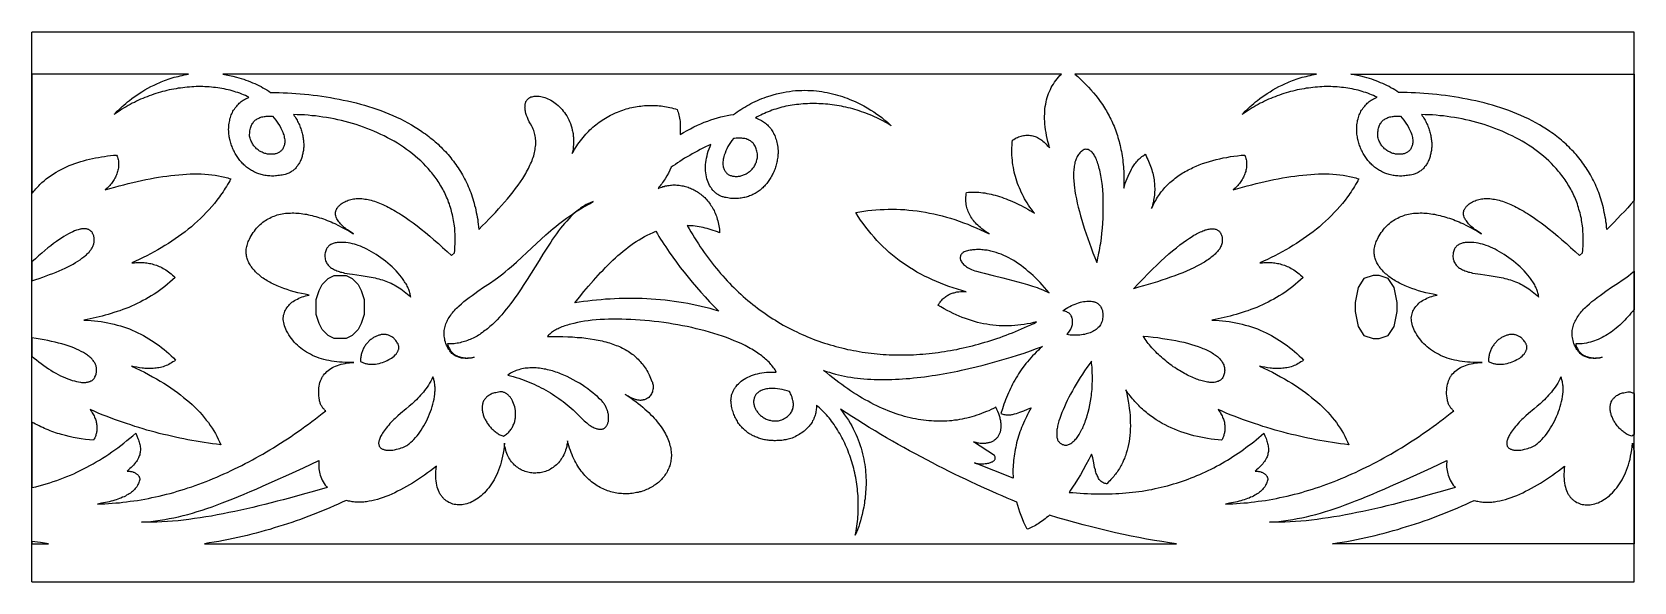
# Model space of a CAD drawing. Extents: x -52 to 65, y 3 to 43.
import ezdxf

# ---------------------------------------------------------------- set-up
doc = ezdxf.new("R2010")
doc.units = 0
doc.header["$MEASUREMENT"] = 0
doc.layers.get('0').update_dxf_attribs({"linetype": 'CONTINUOUS'})
doc.layers.add('LAYER_1', color=18, linetype='CONTINUOUS')

msp = doc.modelspace()

# ---------------------------------------------------------------- linework, layer by layer
for p, q in [((-51.91, 2.87), (-51.91, 42.85)), ((64.55, 2.87), (64.55, 42.85))]:
    msp.add_line(p, q)
at = {"layer": 'LAYER_1'}
for points in [[(64.55, 42.85), (-51.91, 42.85)], [(-51.91, 2.87), (64.55, 2.87)]]:
    msp.add_lwpolyline(points, dxfattribs=at)
for points in [[(-51.91, 39.79), (-51.91, 31.11), (-51.84, 31.19), (-51.78, 31.28), (-51.71, 31.36), (-51.64, 31.44), (-51.57, 31.52), (-51.49, 31.6), (-51.42, 31.68), (-51.35, 31.76), (-51.27, 31.83), (-51.19, 31.9), (-51.03, 32.04), (-50.87, 32.18), (-50.7, 32.31), (-50.52, 32.43), (-50.35, 32.55), (-50.16, 32.66), (-49.98, 32.76), (-49.79, 32.86), (-49.59, 32.96), (-49.4, 33.05), (-49.2, 33.14), (-49, 33.22), (-48.79, 33.29), (-48.58, 33.36), (-48.37, 33.43), (-48.16, 33.49), (-47.95, 33.55), (-47.73, 33.6), (-47.52, 33.65), (-47.3, 33.7), (-47.08, 33.74), (-46.86, 33.78), (-46.64, 33.81), (-46.42, 33.84), (-46.2, 33.87), (-45.98, 33.89), (-45.76, 33.91), (-45.72, 33.83), (-45.69, 33.75), (-45.66, 33.66), (-45.64, 33.58), (-45.63, 33.49), (-45.62, 33.41), (-45.61, 33.32), (-45.61, 33.23), (-45.61, 33.15), (-45.62, 33.06), (-45.63, 32.97), (-45.64, 32.89), (-45.66, 32.8), (-45.69, 32.72), (-45.71, 32.63), (-45.74, 32.55), (-45.77, 32.46), (-45.81, 32.38), (-45.85, 32.3), (-45.89, 32.22), (-45.94, 32.14), (-45.98, 32.06), (-46.04, 31.98), (-46.09, 31.91), (-46.14, 31.83), (-46.2, 31.76), (-46.26, 31.69), (-46.32, 31.63), (-46.38, 31.56), (-46.45, 31.5), (-46.51, 31.44), (-46.58, 31.38), (-46.24, 31.48), (-45.9, 31.57), (-45.57, 31.66), (-45.24, 31.75), (-44.91, 31.83), (-44.59, 31.91), (-44.27, 31.98), (-43.95, 32.05), (-43.63, 32.12), (-43.32, 32.18), (-43.01, 32.24), (-42.71, 32.29), (-42.4, 32.34), (-42.11, 32.38), (-41.81, 32.42), (-41.52, 32.45), (-41.23, 32.48), (-40.95, 32.5), (-40.67, 32.52), (-40.4, 32.53), (-40.13, 32.54), (-39.86, 32.54), (-39.6, 32.53), (-39.34, 32.52), (-39.09, 32.5), (-38.84, 32.47), (-38.6, 32.44), (-38.36, 32.4), (-38.13, 32.35), (-37.9, 32.3), (-37.79, 32.27), (-37.68, 32.24), (-37.57, 32.21), (-37.46, 32.17), (-37.54, 32.04), (-37.61, 31.9), (-37.69, 31.76), (-37.77, 31.63), (-37.86, 31.5), (-37.94, 31.37), (-38.02, 31.24), (-38.11, 31.12), (-38.2, 30.99), (-38.29, 30.87), (-38.47, 30.63), (-38.65, 30.39), (-38.84, 30.16), (-39.04, 29.94), (-39.24, 29.72), (-39.45, 29.5), (-39.66, 29.3), (-39.88, 29.09), (-40.09, 28.9), (-40.32, 28.7), (-40.55, 28.52), (-40.78, 28.33), (-41.01, 28.15), (-41.25, 27.98), (-41.5, 27.81), (-41.74, 27.65), (-41.99, 27.48), (-42.25, 27.33), (-42.51, 27.17), (-42.77, 27.02), (-43.03, 26.88), (-43.29, 26.73), (-43.56, 26.59), (-43.83, 26.45), (-44.11, 26.32), (-44.38, 26.19), (-44.66, 26.06), (-44.56, 26.07), (-44.46, 26.08), (-44.36, 26.09), (-44.26, 26.1), (-44.16, 26.1), (-44.06, 26.1), (-43.96, 26.1), (-43.86, 26.1), (-43.76, 26.09), (-43.66, 26.08), (-43.56, 26.07), (-43.46, 26.05), (-43.37, 26.03), (-43.27, 26.01), (-43.17, 25.99), (-43.07, 25.96), (-42.97, 25.93), (-42.87, 25.89), (-42.77, 25.86), (-42.67, 25.81), (-42.58, 25.77), (-42.48, 25.72), (-42.38, 25.67), (-42.28, 25.61), (-42.18, 25.55), (-42.09, 25.48), (-41.99, 25.42), (-41.89, 25.34), (-41.79, 25.27), (-41.7, 25.18), (-41.6, 25.1), (-41.5, 25.01), (-41.69, 24.84), (-41.88, 24.67), (-42.07, 24.51), (-42.26, 24.35), (-42.45, 24.2), (-42.65, 24.06), (-42.84, 23.92), (-43.04, 23.79), (-43.24, 23.67), (-43.44, 23.55), (-43.64, 23.43), (-43.85, 23.32), (-44.05, 23.21), (-44.26, 23.11), (-44.47, 23.01), (-44.67, 22.92), (-44.88, 22.83), (-45.09, 22.75), (-45.31, 22.67), (-45.52, 22.59), (-45.73, 22.52), (-45.95, 22.45), (-46.16, 22.38), (-46.38, 22.32), (-46.6, 22.26), (-46.81, 22.2), (-47.03, 22.15), (-47.25, 22.09), (-47.47, 22.04), (-47.69, 22), (-47.91, 21.95), (-48.13, 21.91), (-47.88, 21.9), (-47.62, 21.88), (-47.37, 21.86), (-47.12, 21.83), (-46.88, 21.8), (-46.64, 21.76), (-46.4, 21.71), (-46.17, 21.67), (-45.94, 21.61), (-45.71, 21.55), (-45.48, 21.48), (-45.26, 21.41), (-45.04, 21.34), (-44.83, 21.26), (-44.62, 21.17), (-44.41, 21.08), (-44.21, 20.98), (-44, 20.88), (-43.8, 20.78), (-43.61, 20.67), (-43.41, 20.55), (-43.22, 20.43), (-43.04, 20.31), (-42.85, 20.18), (-42.67, 20.05), (-42.49, 19.91), (-42.31, 19.77), (-42.14, 19.62), (-41.97, 19.47), (-41.8, 19.32), (-41.63, 19.16), (-41.47, 19), (-41.56, 18.93), (-41.66, 18.86), (-41.76, 18.8), (-41.86, 18.74), (-41.96, 18.69), (-42.06, 18.64), (-42.16, 18.6), (-42.27, 18.56), (-42.37, 18.52), (-42.47, 18.49), (-42.57, 18.47), (-42.68, 18.44), (-42.78, 18.43), (-42.88, 18.41), (-42.99, 18.4), (-43.09, 18.39), (-43.19, 18.38), (-43.3, 18.38), (-43.4, 18.38), (-43.5, 18.38), (-43.6, 18.39), (-43.7, 18.39), (-43.8, 18.4), (-43.9, 18.41), (-44.1, 18.44), (-44.3, 18.48), (-44.49, 18.52), (-44.67, 18.56), (-44.35, 18.41), (-44.04, 18.26), (-43.74, 18.11), (-43.44, 17.95), (-43.15, 17.79), (-42.87, 17.63), (-42.59, 17.47), (-42.33, 17.31), (-42.07, 17.14), (-41.82, 16.98), (-41.57, 16.81), (-41.34, 16.64), (-41.11, 16.47), (-40.89, 16.29), (-40.67, 16.12), (-40.47, 15.94), (-40.27, 15.76), (-40.08, 15.58), (-39.89, 15.39), (-39.72, 15.21), (-39.55, 15.02), (-39.39, 14.83), (-39.24, 14.64), (-39.09, 14.45), (-38.95, 14.25), (-38.82, 14.06), (-38.7, 13.86), (-38.58, 13.66), (-38.47, 13.46), (-38.37, 13.25), (-38.28, 13.05), (-38.19, 12.84), (-38.49, 12.88), (-38.79, 12.92), (-39.09, 12.96), (-39.39, 13), (-39.68, 13.05), (-39.98, 13.1), (-40.28, 13.16), (-40.58, 13.21), (-40.87, 13.27), (-41.17, 13.33), (-41.47, 13.39), (-41.77, 13.46), (-42.06, 13.53), (-42.36, 13.6), (-42.66, 13.67), (-42.95, 13.75), (-43.25, 13.83), (-43.55, 13.91), (-43.84, 14), (-44.14, 14.09), (-44.44, 14.18), (-44.73, 14.28), (-45.03, 14.38), (-45.32, 14.48), (-45.62, 14.58), (-45.92, 14.69), (-46.21, 14.8), (-46.51, 14.92), (-46.8, 15.03), (-47.1, 15.15), (-47.39, 15.28), (-47.69, 15.41), (-47.63, 15.33), (-47.58, 15.25), (-47.53, 15.17), (-47.48, 15.09), (-47.44, 15.02), (-47.4, 14.94), (-47.36, 14.86), (-47.33, 14.78), (-47.3, 14.71), (-47.28, 14.63), (-47.25, 14.56), (-47.24, 14.48), (-47.22, 14.41), (-47.21, 14.33), (-47.2, 14.26), (-47.19, 14.19), (-47.19, 14.12), (-47.19, 14.05), (-47.19, 13.98), (-47.2, 13.91), (-47.2, 13.84), (-47.21, 13.77), (-47.23, 13.71), (-47.24, 13.64), (-47.26, 13.58), (-47.28, 13.52), (-47.3, 13.45), (-47.32, 13.39), (-47.35, 13.34), (-47.38, 13.28), (-47.41, 13.22), (-47.44, 13.17), (-47.74, 13.2), (-48.03, 13.23), (-48.33, 13.28), (-48.62, 13.32), (-48.91, 13.38), (-49.2, 13.44), (-49.48, 13.51), (-49.77, 13.59), (-49.91, 13.63), (-50.05, 13.67), (-50.19, 13.72), (-50.32, 13.76), (-50.46, 13.81), (-50.6, 13.86), (-50.73, 13.92), (-50.87, 13.97), (-51, 14.03), (-51.13, 14.09), (-51.27, 14.15), (-51.4, 14.21), (-51.53, 14.28), (-51.65, 14.35), (-51.78, 14.42), (-51.91, 14.49), (-51.91, 9.73), (-51.64, 9.79), (-51.38, 9.86), (-51.12, 9.93), (-50.87, 10), (-50.61, 10.08), (-50.36, 10.17), (-50.11, 10.25), (-49.86, 10.34), (-49.61, 10.44), (-49.37, 10.54), (-49.12, 10.64), (-48.88, 10.74), (-48.64, 10.85), (-48.4, 10.97), (-48.17, 11.08), (-47.93, 11.21), (-47.7, 11.33), (-47.47, 11.46), (-47.24, 11.59), (-47.01, 11.73), (-46.78, 11.87), (-46.55, 12.02), (-46.33, 12.17), (-46.11, 12.32), (-45.88, 12.47), (-45.66, 12.63), (-45.44, 12.8), (-45.23, 12.97), (-45.01, 13.14), (-44.79, 13.31), (-44.58, 13.49), (-44.37, 13.68), (-44.28, 13.48), (-44.21, 13.29), (-44.17, 13.2), (-44.14, 13.11), (-44.11, 13.02), (-44.09, 12.93), (-44.07, 12.85), (-44.05, 12.76), (-44.04, 12.68), (-44.03, 12.6), (-44.03, 12.52), (-44.03, 12.44), (-44.04, 12.36), (-44.05, 12.28), (-44.06, 12.2), (-44.08, 12.12), (-44.11, 12.04), (-44.14, 11.96), (-44.17, 11.88), (-44.22, 11.79), (-44.26, 11.71), (-44.32, 11.63), (-44.38, 11.55), (-44.45, 11.46), (-44.52, 11.37), (-44.6, 11.29), (-44.69, 11.2), (-44.79, 11.11), (-44.89, 11.01), (-45, 10.92), (-44.94, 10.92), (-44.89, 10.92), (-44.84, 10.92), (-44.79, 10.92), (-44.74, 10.91), (-44.69, 10.9), (-44.64, 10.89), (-44.59, 10.88), (-44.55, 10.86), (-44.5, 10.84), (-44.46, 10.83), (-44.42, 10.8), (-44.38, 10.78), (-44.35, 10.76), (-44.31, 10.73), (-44.28, 10.71), (-44.25, 10.68), (-44.22, 10.65), (-44.19, 10.62), (-44.17, 10.59), (-44.15, 10.56), (-44.13, 10.53), (-44.11, 10.49), (-44.1, 10.46), (-44.09, 10.43), (-44.08, 10.39), (-44.08, 10.36), (-44.08, 10.33), (-44.08, 10.3), (-44.09, 10.26), (-44.1, 10.23), (-44.12, 10.2), (-44.14, 10.11), (-44.17, 10.03), (-44.21, 9.95), (-44.25, 9.87), (-44.3, 9.79), (-44.35, 9.72), (-44.41, 9.65), (-44.47, 9.58), (-44.54, 9.52), (-44.61, 9.45), (-44.68, 9.39), (-44.76, 9.33), (-44.85, 9.27), (-44.93, 9.22), (-45.03, 9.17), (-45.12, 9.11), (-45.22, 9.06), (-45.33, 9.02), (-45.44, 8.97), (-45.55, 8.93), (-45.66, 8.89), (-45.78, 8.85), (-45.9, 8.81), (-46.03, 8.77), (-46.16, 8.74), (-46.29, 8.7), (-46.43, 8.67), (-46.56, 8.64), (-46.85, 8.59), (-47.14, 8.53), (-46.88, 8.54), (-46.61, 8.55), (-46.35, 8.57), (-46.09, 8.59), (-45.82, 8.61), (-45.56, 8.63), (-45.3, 8.66), (-45.03, 8.69), (-44.77, 8.73), (-44.5, 8.76), (-44.24, 8.8), (-43.98, 8.85), (-43.71, 8.89), (-43.45, 8.94), (-43.19, 9), (-42.93, 9.05), (-42.66, 9.11), (-42.4, 9.18), (-42.14, 9.24), (-41.87, 9.31), (-41.61, 9.38), (-41.35, 9.46), (-41.09, 9.54), (-40.83, 9.62), (-40.57, 9.7), (-40.3, 9.79), (-40.04, 9.88), (-39.78, 9.98), (-39.52, 10.07), (-39.26, 10.17), (-39, 10.28), (-38.74, 10.38), (-38.48, 10.49), (-38.22, 10.6), (-37.96, 10.72), (-37.7, 10.83), (-37.44, 10.96), (-37.18, 11.08), (-36.92, 11.21), (-36.66, 11.34), (-36.41, 11.47), (-36.15, 11.6), (-35.89, 11.74), (-35.63, 11.88), (-35.38, 12.03), (-35.12, 12.17), (-34.86, 12.32), (-34.61, 12.48), (-34.35, 12.63), (-34.1, 12.79), (-33.84, 12.95), (-33.59, 13.12), (-33.33, 13.28), (-33.08, 13.45), (-32.83, 13.63), (-32.57, 13.8), (-32.32, 13.98), (-32.07, 14.16), (-31.81, 14.35), (-31.56, 14.53), (-31.31, 14.72), (-31.06, 14.91), (-30.81, 15.11), (-30.56, 15.31), (-30.6, 15.34), (-30.64, 15.38), (-30.68, 15.42), (-30.72, 15.47), (-30.76, 15.51), (-30.79, 15.56), (-30.82, 15.6), (-30.85, 15.65), (-30.88, 15.7), (-30.91, 15.75), (-30.93, 15.8), (-30.95, 15.86), (-30.97, 15.91), (-30.99, 15.97), (-31, 16.03), (-31.02, 16.09), (-31.04, 16.25), (-31.06, 16.4), (-31.07, 16.55), (-31.07, 16.7), (-31.07, 16.84), (-31.05, 16.98), (-31.04, 17.11), (-31.01, 17.24), (-30.98, 17.36), (-30.94, 17.48), (-30.91, 17.53), (-30.89, 17.59), (-30.87, 17.64), (-30.84, 17.7), (-30.81, 17.75), (-30.78, 17.8), (-30.75, 17.85), (-30.71, 17.9), (-30.64, 17.99), (-30.56, 18.08), (-30.48, 18.16), (-30.38, 18.24), (-30.29, 18.32), (-30.18, 18.39), (-30.07, 18.45), (-29.96, 18.51), (-29.84, 18.56), (-29.71, 18.61), (-29.58, 18.66), (-29.44, 18.7), (-29.3, 18.73), (-29.15, 18.76), (-29, 18.79), (-28.84, 18.81), (-28.68, 18.82), (-28.51, 18.83), (-28.72, 18.82), (-28.94, 18.82), (-29.15, 18.83), (-29.35, 18.84), (-29.56, 18.85), (-29.75, 18.87), (-29.95, 18.89), (-30.14, 18.92), (-30.33, 18.96), (-30.51, 19), (-30.69, 19.04), (-30.86, 19.09), (-31.03, 19.15), (-31.2, 19.21), (-31.36, 19.27), (-31.52, 19.34), (-31.67, 19.42), (-31.82, 19.5), (-31.96, 19.58), (-32.1, 19.67), (-32.24, 19.77), (-32.37, 19.86), (-32.49, 19.97), (-32.62, 20.08), (-32.73, 20.19), (-32.84, 20.31), (-32.95, 20.44), (-33.05, 20.57), (-33.15, 20.7), (-33.24, 20.84), (-33.32, 20.98), (-33.4, 21.13), (-33.46, 21.25), (-33.51, 21.38), (-33.56, 21.49), (-33.59, 21.61), (-33.61, 21.72), (-33.63, 21.84), (-33.64, 21.95), (-33.64, 22.05), (-33.63, 22.16), (-33.62, 22.26), (-33.59, 22.36), (-33.56, 22.46), (-33.53, 22.55), (-33.48, 22.64), (-33.44, 22.73), (-33.38, 22.81), (-33.32, 22.9), (-33.25, 22.98), (-33.18, 23.05), (-33.1, 23.13), (-33.01, 23.2), (-32.92, 23.26), (-32.83, 23.33), (-32.73, 23.38), (-32.62, 23.44), (-32.51, 23.49), (-32.4, 23.54), (-32.28, 23.59), (-32.16, 23.63), (-32.03, 23.66), (-31.91, 23.7), (-31.77, 23.73), (-32.05, 23.78), (-32.33, 23.83), (-32.59, 23.9), (-32.86, 23.96), (-33.12, 24.04), (-33.37, 24.12), (-33.61, 24.2), (-33.85, 24.3), (-34.08, 24.39), (-34.19, 24.44), (-34.3, 24.49), (-34.41, 24.55), (-34.52, 24.6), (-34.62, 24.66), (-34.72, 24.71), (-34.82, 24.77), (-34.91, 24.83), (-35.01, 24.89), (-35.1, 24.95), (-35.19, 25.01), (-35.27, 25.08), (-35.35, 25.14), (-35.43, 25.21), (-35.51, 25.27), (-35.58, 25.34), (-35.65, 25.41), (-35.72, 25.48), (-35.79, 25.55), (-35.85, 25.62), (-35.9, 25.7), (-35.96, 25.77), (-36.01, 25.84), (-36.06, 25.92), (-36.1, 26), (-36.14, 26.07), (-36.18, 26.15), (-36.21, 26.23), (-36.24, 26.31), (-36.27, 26.39), (-36.29, 26.48), (-36.31, 26.56), (-36.32, 26.64), (-36.33, 26.73), (-36.34, 26.81), (-36.34, 26.9), (-36.34, 26.98), (-36.33, 27.07), (-36.32, 27.16), (-36.3, 27.25), (-36.28, 27.34), (-36.25, 27.43), (-36.23, 27.52), (-36.19, 27.61), (-36.15, 27.7), (-36.11, 27.79), (-36.04, 27.92), (-35.97, 28.04), (-35.9, 28.16), (-35.82, 28.28), (-35.74, 28.38), (-35.66, 28.49), (-35.58, 28.59), (-35.5, 28.68), (-35.41, 28.77), (-35.32, 28.86), (-35.23, 28.94), (-35.13, 29.02), (-35.04, 29.09), (-34.94, 29.16), (-34.84, 29.22), (-34.73, 29.28), (-34.63, 29.33), (-34.52, 29.38), (-34.41, 29.43), (-34.3, 29.47), (-34.19, 29.51), (-34.08, 29.55), (-33.96, 29.58), (-33.85, 29.61), (-33.73, 29.63), (-33.61, 29.65), (-33.49, 29.67), (-33.37, 29.68), (-33.24, 29.69), (-33.12, 29.69), (-32.99, 29.7), (-32.87, 29.7), (-32.74, 29.69), (-32.61, 29.68), (-32.48, 29.67), (-32.35, 29.66), (-32.22, 29.64), (-32.08, 29.62), (-31.95, 29.6), (-31.82, 29.57), (-31.68, 29.54), (-31.55, 29.51), (-31.41, 29.47), (-31.27, 29.44), (-31.14, 29.4), (-31, 29.35), (-30.86, 29.31), (-30.72, 29.26), (-30.59, 29.21), (-30.45, 29.16), (-30.31, 29.1), (-30.17, 29.04), (-30.03, 28.98), (-29.9, 28.92), (-29.62, 28.79), (-29.35, 28.65), (-29.07, 28.5), (-28.8, 28.35), (-28.53, 28.19), (-28.68, 28.27), (-28.83, 28.37), (-28.98, 28.48), (-29.06, 28.53), (-29.13, 28.59), (-29.21, 28.65), (-29.28, 28.71), (-29.35, 28.78), (-29.42, 28.84), (-29.48, 28.91), (-29.54, 28.98), (-29.6, 29.05), (-29.65, 29.12), (-29.69, 29.19), (-29.74, 29.26), (-29.77, 29.33), (-29.8, 29.4), (-29.82, 29.48), (-29.84, 29.55), (-29.85, 29.63), (-29.85, 29.66), (-29.85, 29.7), (-29.84, 29.74), (-29.84, 29.78), (-29.83, 29.81), (-29.82, 29.85), (-29.81, 29.89), (-29.79, 29.92), (-29.78, 29.96), (-29.76, 30), (-29.74, 30.04), (-29.71, 30.07), (-29.68, 30.11), (-29.65, 30.14), (-29.62, 30.18), (-29.59, 30.22), (-29.55, 30.25), (-29.51, 30.29), (-29.43, 30.35), (-29.35, 30.41), (-29.27, 30.46), (-29.18, 30.51), (-29.1, 30.55), (-29.01, 30.59), (-28.92, 30.62), (-28.83, 30.65), (-28.74, 30.68), (-28.64, 30.7), (-28.54, 30.72), (-28.45, 30.73), (-28.35, 30.74), (-28.24, 30.75), (-28.14, 30.75), (-28.03, 30.75), (-27.93, 30.74), (-27.82, 30.73), (-27.71, 30.71), (-27.6, 30.7), (-27.48, 30.67), (-27.37, 30.65), (-27.25, 30.62), (-27.14, 30.58), (-27.02, 30.55), (-26.9, 30.5), (-26.77, 30.46), (-26.65, 30.41), (-26.53, 30.36), (-26.4, 30.3), (-26.27, 30.25), (-26.14, 30.18), (-26.01, 30.12), (-25.88, 30.05), (-25.75, 29.98), (-25.61, 29.9), (-25.48, 29.82), (-25.34, 29.74), (-25.2, 29.66), (-25.06, 29.57), (-24.78, 29.38), (-24.49, 29.18), (-24.2, 28.97), (-23.91, 28.75), (-23.61, 28.52), (-23.31, 28.27), (-23, 28.02), (-22.69, 27.75), (-22.37, 27.48), (-22.06, 27.19), (-21.74, 26.9), (-21.41, 26.6), (-21.2, 26.8), (-21.18, 26.96), (-21.17, 27.12), (-21.16, 27.27), (-21.15, 27.42), (-21.15, 27.58), (-21.14, 27.73), (-21.14, 27.88), (-21.15, 28.02), (-21.15, 28.17), (-21.16, 28.32), (-21.17, 28.46), (-21.18, 28.6), (-21.2, 28.75), (-21.22, 28.89), (-21.24, 29.02), (-21.26, 29.16), (-21.29, 29.3), (-21.31, 29.44), (-21.34, 29.57), (-21.38, 29.7), (-21.41, 29.83), (-21.45, 29.96), (-21.49, 30.09), (-21.53, 30.22), (-21.57, 30.35), (-21.62, 30.47), (-21.66, 30.6), (-21.71, 30.72), (-21.77, 30.84), (-21.82, 30.96), (-21.87, 31.08), (-21.93, 31.2), (-21.99, 31.32), (-22.05, 31.43), (-22.12, 31.55), (-22.18, 31.66), (-22.25, 31.77), (-22.32, 31.88), (-22.39, 31.99), (-22.46, 32.1), (-22.54, 32.21), (-22.61, 32.31), (-22.69, 32.42), (-22.77, 32.52), (-22.85, 32.62), (-22.93, 32.72), (-23.02, 32.82), (-23.1, 32.92), (-23.28, 33.11), (-23.46, 33.3), (-23.65, 33.48), (-23.85, 33.66), (-24.05, 33.83), (-24.25, 34), (-24.46, 34.17), (-24.68, 34.32), (-24.9, 34.48), (-25.12, 34.63), (-25.35, 34.77), (-25.58, 34.91), (-25.82, 35.04), (-26.06, 35.17), (-26.3, 35.3), (-26.54, 35.41), (-26.79, 35.53), (-27.05, 35.64), (-27.3, 35.74), (-27.56, 35.84), (-27.82, 35.94), (-28.08, 36.03), (-28.34, 36.12), (-28.61, 36.2), (-28.87, 36.27), (-29.14, 36.34), (-29.41, 36.41), (-29.68, 36.47), (-29.95, 36.53), (-30.22, 36.58), (-30.49, 36.63), (-30.76, 36.67), (-31.03, 36.71), (-31.3, 36.75), (-31.57, 36.77), (-31.84, 36.8), (-32.11, 36.82), (-32.38, 36.83), (-32.64, 36.84), (-32.9, 36.85), (-32.85, 36.77), (-32.79, 36.68), (-32.74, 36.6), (-32.69, 36.52), (-32.64, 36.44), (-32.6, 36.35), (-32.55, 36.27), (-32.51, 36.18), (-32.47, 36.1), (-32.44, 36.01), (-32.41, 35.92), (-32.37, 35.84), (-32.34, 35.75), (-32.32, 35.66), (-32.29, 35.58), (-32.27, 35.49), (-32.25, 35.41), (-32.23, 35.32), (-32.21, 35.24), (-32.2, 35.15), (-32.19, 35.06), (-32.18, 34.98), (-32.17, 34.9), (-32.17, 34.81), (-32.16, 34.73), (-32.16, 34.65), (-32.16, 34.56), (-32.16, 34.48), (-32.17, 34.4), (-32.18, 34.32), (-32.18, 34.24), (-32.2, 34.17), (-32.21, 34.09), (-32.22, 34.01), (-32.24, 33.94), (-32.26, 33.87), (-32.28, 33.79), (-32.3, 33.72), (-32.33, 33.65), (-32.35, 33.59), (-32.38, 33.52), (-32.41, 33.45), (-32.44, 33.39), (-32.47, 33.33), (-32.51, 33.27), (-32.55, 33.21), (-32.59, 33.15), (-32.63, 33.1), (-32.67, 33.04), (-32.71, 32.99), (-32.76, 32.94), (-32.81, 32.89), (-32.86, 32.85), (-32.91, 32.81), (-32.96, 32.76), (-33.02, 32.73), (-33.07, 32.69), (-33.13, 32.65), (-33.19, 32.62), (-33.25, 32.59), (-33.31, 32.57), (-33.38, 32.54), (-33.44, 32.52), (-33.51, 32.5), (-33.62, 32.48), (-33.72, 32.45), (-33.82, 32.44), (-33.92, 32.42), (-34.03, 32.41), (-34.13, 32.39), (-34.22, 32.39), (-34.32, 32.38), (-34.42, 32.38), (-34.51, 32.38), (-34.61, 32.39), (-34.7, 32.39), (-34.8, 32.4), (-34.89, 32.41), (-34.98, 32.43), (-35.07, 32.44), (-35.15, 32.46), (-35.24, 32.49), (-35.32, 32.51), (-35.41, 32.54), (-35.49, 32.57), (-35.57, 32.6), (-35.65, 32.63), (-35.73, 32.67), (-35.81, 32.71), (-35.88, 32.75), (-35.96, 32.79), (-36.03, 32.83), (-36.1, 32.88), (-36.18, 32.93), (-36.24, 32.98), (-36.31, 33.03), (-36.38, 33.09), (-36.44, 33.14), (-36.51, 33.2), (-36.57, 33.26), (-36.63, 33.32), (-36.69, 33.39), (-36.74, 33.45), (-36.8, 33.52), (-36.85, 33.59), (-36.9, 33.66), (-36.95, 33.73), (-37, 33.8), (-37.05, 33.88), (-37.1, 33.95), (-37.14, 34.03), (-37.18, 34.11), (-37.22, 34.19), (-37.26, 34.27), (-37.3, 34.35), (-37.33, 34.44), (-37.37, 34.52), (-37.4, 34.61), (-37.43, 34.7), (-37.46, 34.78), (-37.48, 34.87), (-37.51, 34.96), (-37.53, 35.05), (-37.55, 35.15), (-37.57, 35.24), (-37.58, 35.33), (-37.6, 35.43), (-37.61, 35.52), (-37.61, 35.64), (-37.62, 35.76), (-37.61, 35.88), (-37.61, 36), (-37.6, 36.11), (-37.58, 36.22), (-37.56, 36.33), (-37.54, 36.43), (-37.52, 36.53), (-37.49, 36.63), (-37.46, 36.73), (-37.42, 36.82), (-37.38, 36.91), (-37.34, 37), (-37.3, 37.09), (-37.25, 37.17), (-37.2, 37.25), (-37.15, 37.33), (-37.09, 37.4), (-37.03, 37.47), (-36.97, 37.54), (-36.91, 37.61), (-36.84, 37.67), (-36.77, 37.73), (-36.7, 37.79), (-36.63, 37.84), (-36.55, 37.89), (-36.47, 37.94), (-36.39, 37.99), (-36.31, 38.03), (-36.22, 38.07), (-36.14, 38.11), (-36.27, 38.17), (-36.4, 38.23), (-36.53, 38.29), (-36.66, 38.34), (-36.8, 38.4), (-36.94, 38.45), (-37.08, 38.49), (-37.22, 38.54), (-37.36, 38.58), (-37.51, 38.62), (-37.65, 38.65), (-37.8, 38.68), (-37.95, 38.72), (-38.1, 38.74), (-38.25, 38.77), (-38.4, 38.79), (-38.56, 38.81), (-38.71, 38.83), (-38.87, 38.84), (-39.02, 38.86), (-39.18, 38.87), (-39.34, 38.87), (-39.5, 38.88), (-39.66, 38.88), (-39.82, 38.88), (-39.98, 38.88), (-40.14, 38.87), (-40.3, 38.86), (-40.47, 38.85), (-40.63, 38.84), (-40.79, 38.82), (-40.95, 38.8), (-41.12, 38.78), (-41.28, 38.76), (-41.44, 38.73), (-41.61, 38.7), (-41.77, 38.67), (-41.93, 38.64), (-42.1, 38.6), (-42.26, 38.56), (-42.42, 38.52), (-42.58, 38.47), (-42.74, 38.43), (-42.9, 38.38), (-43.06, 38.33), (-43.22, 38.27), (-43.38, 38.21), (-43.54, 38.15), (-43.7, 38.09), (-43.86, 38.03), (-44.01, 37.96), (-44.17, 37.89), (-44.32, 37.82), (-44.47, 37.74), (-44.63, 37.67), (-44.78, 37.59), (-44.93, 37.51), (-45.07, 37.42), (-45.22, 37.33), (-45.37, 37.24), (-45.51, 37.15), (-45.65, 37.06), (-45.79, 36.96), (-45.93, 36.86), (-45.84, 36.96), (-45.72, 37.09), (-45.56, 37.25), (-45.46, 37.34), (-45.35, 37.44), (-45.23, 37.54), (-45.1, 37.65), (-44.96, 37.77), (-44.81, 37.88), (-44.65, 38.01), (-44.48, 38.13), (-44.3, 38.26), (-44.11, 38.38), (-43.92, 38.51), (-43.71, 38.64), (-43.49, 38.76), (-43.26, 38.88), (-43.03, 39), (-42.78, 39.11), (-42.66, 39.17), (-42.53, 39.22), (-42.4, 39.27), (-42.27, 39.33), (-42.14, 39.38), (-42, 39.42), (-41.86, 39.47), (-41.72, 39.51), (-41.58, 39.56), (-41.44, 39.6), (-41.29, 39.63), (-41.15, 39.67), (-41, 39.7), (-40.84, 39.73), (-40.69, 39.76), (-40.53, 39.79)], [(22.93, 39.79), (-38.03, 39.79), (-37.79, 39.75), (-37.55, 39.7), (-37.3, 39.64), (-37.05, 39.58), (-36.87, 39.53), (-36.7, 39.47), (-36.52, 39.42), (-36.36, 39.36), (-36.19, 39.3), (-36.03, 39.24), (-35.87, 39.17), (-35.72, 39.1), (-35.56, 39.03), (-35.41, 38.96), (-35.26, 38.88), (-35.12, 38.8), (-34.98, 38.72), (-34.83, 38.64), (-34.7, 38.55), (-34.56, 38.46), (-34.26, 38.46), (-33.95, 38.45), (-33.65, 38.44), (-33.34, 38.43), (-33.03, 38.41), (-32.72, 38.39), (-32.41, 38.36), (-32.09, 38.33), (-31.78, 38.3), (-31.47, 38.27), (-31.15, 38.23), (-30.84, 38.19), (-30.53, 38.14), (-30.21, 38.09), (-29.9, 38.03), (-29.59, 37.97), (-29.28, 37.91), (-28.97, 37.84), (-28.66, 37.77), (-28.35, 37.7), (-28.04, 37.61), (-27.74, 37.53), (-27.44, 37.44), (-27.14, 37.34), (-26.84, 37.24), (-26.55, 37.14), (-26.26, 37.02), (-25.97, 36.91), (-25.69, 36.79), (-25.41, 36.66), (-25.13, 36.53), (-24.86, 36.39), (-24.59, 36.25), (-24.32, 36.1), (-24.06, 35.94), (-23.81, 35.78), (-23.56, 35.61), (-23.44, 35.53), (-23.31, 35.44), (-23.19, 35.35), (-23.07, 35.26), (-22.96, 35.17), (-22.84, 35.08), (-22.73, 34.98), (-22.61, 34.88), (-22.5, 34.79), (-22.39, 34.69), (-22.28, 34.58), (-22.17, 34.48), (-22.07, 34.37), (-21.96, 34.27), (-21.86, 34.16), (-21.76, 34.05), (-21.66, 33.94), (-21.57, 33.82), (-21.47, 33.71), (-21.38, 33.59), (-21.28, 33.47), (-21.19, 33.35), (-21.11, 33.23), (-21.02, 33.11), (-20.94, 32.98), (-20.85, 32.85), (-20.77, 32.72), (-20.69, 32.59), (-20.62, 32.46), (-20.54, 32.32), (-20.47, 32.19), (-20.4, 32.05), (-20.33, 31.91), (-20.26, 31.77), (-20.2, 31.62), (-20.14, 31.48), (-20.08, 31.33), (-20.02, 31.18), (-19.97, 31.03), (-19.91, 30.87), (-19.86, 30.72), (-19.81, 30.56), (-19.77, 30.4), (-19.73, 30.24), (-19.68, 30.07), (-19.65, 29.91), (-19.61, 29.74), (-19.58, 29.57), (-19.54, 29.4), (-19.51, 29.22), (-19.49, 29.05), (-19.47, 28.87), (-19.44, 28.69), (-19.43, 28.5), (-19.18, 28.75), (-18.93, 29), (-18.69, 29.25), (-18.45, 29.49), (-18.22, 29.74), (-17.99, 29.99), (-17.77, 30.24), (-17.55, 30.49), (-17.34, 30.73), (-17.13, 30.98), (-16.94, 31.23), (-16.75, 31.47), (-16.57, 31.72), (-16.4, 31.96), (-16.24, 32.21), (-16.16, 32.33), (-16.09, 32.45), (-16.02, 32.57), (-15.95, 32.69), (-15.89, 32.81), (-15.82, 32.92), (-15.77, 33.04), (-15.71, 33.16), (-15.66, 33.28), (-15.61, 33.4), (-15.56, 33.51), (-15.52, 33.63), (-15.48, 33.74), (-15.44, 33.86), (-15.41, 33.97), (-15.38, 34.09), (-15.36, 34.2), (-15.33, 34.31), (-15.32, 34.42), (-15.3, 34.53), (-15.29, 34.64), (-15.29, 34.75), (-15.29, 34.86), (-15.29, 34.97), (-15.3, 35.08), (-15.31, 35.18), (-15.33, 35.29), (-15.35, 35.39), (-15.37, 35.5), (-15.4, 35.6), (-15.44, 35.7), (-15.48, 35.8), (-15.52, 35.9), (-15.57, 36), (-15.67, 36.17), (-15.76, 36.33), (-15.83, 36.49), (-15.9, 36.64), (-15.95, 36.78), (-16, 36.92), (-16.03, 37.05), (-16.04, 37.11), (-16.05, 37.17), (-16.06, 37.22), (-16.07, 37.28), (-16.07, 37.34), (-16.08, 37.39), (-16.07, 37.44), (-16.07, 37.49), (-16.07, 37.54), (-16.06, 37.58), (-16.05, 37.63), (-16.04, 37.67), (-16.03, 37.71), (-16.01, 37.75), (-16, 37.79), (-15.98, 37.82), (-15.96, 37.86), (-15.94, 37.89), (-15.92, 37.92), (-15.89, 37.95), (-15.86, 37.98), (-15.84, 38), (-15.81, 38.03), (-15.78, 38.05), (-15.74, 38.07), (-15.71, 38.09), (-15.64, 38.13), (-15.56, 38.15), (-15.48, 38.17), (-15.4, 38.19), (-15.31, 38.2), (-15.22, 38.2), (-15.12, 38.2), (-15.03, 38.19), (-14.93, 38.17), (-14.83, 38.15), (-14.72, 38.12), (-14.62, 38.09), (-14.51, 38.05), (-14.4, 38), (-14.3, 37.95), (-14.19, 37.89), (-14.08, 37.82), (-13.98, 37.75), (-13.87, 37.68), (-13.77, 37.6), (-13.67, 37.51), (-13.57, 37.42), (-13.47, 37.32), (-13.38, 37.22), (-13.29, 37.11), (-13.2, 36.99), (-13.12, 36.87), (-13.04, 36.75), (-12.96, 36.62), (-12.89, 36.48), (-12.83, 36.34), (-12.77, 36.19), (-12.72, 36.04), (-12.67, 35.88), (-12.63, 35.72), (-12.61, 35.64), (-12.6, 35.55), (-12.58, 35.47), (-12.57, 35.38), (-12.56, 35.29), (-12.55, 35.2), (-12.55, 35.11), (-12.55, 35.02), (-12.54, 34.92), (-12.54, 34.83), (-12.55, 34.73), (-12.55, 34.64), (-12.56, 34.54), (-12.57, 34.44), (-12.58, 34.34), (-12.59, 34.24), (-12.61, 34.14), (-12.63, 34.03), (-12.55, 34.17), (-12.47, 34.31), (-12.39, 34.44), (-12.31, 34.58), (-12.22, 34.7), (-12.13, 34.83), (-12.04, 34.95), (-11.95, 35.07), (-11.85, 35.19), (-11.75, 35.3), (-11.65, 35.42), (-11.55, 35.52), (-11.45, 35.63), (-11.35, 35.73), (-11.24, 35.83), (-11.13, 35.93), (-11.02, 36.02), (-10.91, 36.11), (-10.8, 36.2), (-10.69, 36.29), (-10.57, 36.37), (-10.45, 36.45), (-10.34, 36.52), (-10.22, 36.6), (-10.1, 36.67), (-9.97, 36.74), (-9.85, 36.8), (-9.73, 36.86), (-9.6, 36.92), (-9.48, 36.98), (-9.35, 37.03), (-9.22, 37.08), (-9.1, 37.13), (-8.97, 37.18), (-8.84, 37.22), (-8.71, 37.26), (-8.58, 37.3), (-8.45, 37.33), (-8.31, 37.36), (-8.18, 37.39), (-8.05, 37.41), (-7.92, 37.44), (-7.78, 37.46), (-7.65, 37.47), (-7.52, 37.49), (-7.38, 37.5), (-7.25, 37.51), (-7.12, 37.51), (-6.98, 37.52), (-6.85, 37.52), (-6.72, 37.51), (-6.58, 37.51), (-6.45, 37.5), (-6.32, 37.49), (-6.18, 37.48), (-6.05, 37.46), (-5.92, 37.44), (-5.79, 37.42), (-5.66, 37.39), (-5.53, 37.37), (-5.4, 37.34), (-5.27, 37.3), (-5.14, 37.27), (-5.02, 37.23), (-4.98, 37.13), (-4.94, 37.02), (-4.91, 36.92), (-4.88, 36.81), (-4.86, 36.7), (-4.84, 36.59), (-4.82, 36.47), (-4.8, 36.36), (-4.79, 36.24), (-4.78, 36.12), (-4.78, 36), (-4.78, 35.88), (-4.78, 35.76), (-4.78, 35.64), (-4.79, 35.52), (-4.8, 35.39), (-4.54, 35.54), (-4.29, 35.69), (-4.04, 35.82), (-3.79, 35.95), (-3.54, 36.07), (-3.29, 36.18), (-3.04, 36.29), (-2.79, 36.38), (-2.55, 36.47), (-2.31, 36.55), (-2.07, 36.62), (-1.83, 36.68), (-1.6, 36.74), (-1.37, 36.78), (-1.14, 36.82), (-0.91, 36.85), (-0.78, 36.95), (-0.65, 37.04), (-0.51, 37.14), (-0.38, 37.23), (-0.24, 37.32), (-0.09, 37.4), (0.05, 37.49), (0.2, 37.57), (0.35, 37.65), (0.5, 37.72), (0.66, 37.8), (0.82, 37.87), (0.98, 37.94), (1.15, 38.01), (1.32, 38.07), (1.49, 38.14), (1.74, 38.22), (1.98, 38.29), (2.22, 38.35), (2.46, 38.41), (2.69, 38.46), (2.92, 38.5), (3.15, 38.54), (3.38, 38.57), (3.6, 38.59), (3.83, 38.6), (4.05, 38.61), (4.26, 38.62), (4.48, 38.61), (4.69, 38.61), (4.9, 38.59), (5.11, 38.57), (5.31, 38.55), (5.51, 38.52), (5.71, 38.49), (5.9, 38.45), (6.09, 38.41), (6.28, 38.37), (6.47, 38.32), (6.65, 38.27), (6.83, 38.22), (7, 38.16), (7.17, 38.1), (7.34, 38.04), (7.5, 37.97), (7.66, 37.91), (7.82, 37.84), (7.97, 37.77), (8.12, 37.7), (8.27, 37.63), (8.41, 37.55), (8.55, 37.48), (8.68, 37.41), (8.81, 37.33), (9.06, 37.18), (9.28, 37.04), (9.5, 36.89), (9.69, 36.76), (9.86, 36.63), (10.02, 36.5), (10.16, 36.39), (10.27, 36.29), (10.37, 36.21), (10.5, 36.09), (10.55, 36.04), (10.4, 36.13), (10.25, 36.22), (10.1, 36.31), (9.95, 36.39), (9.8, 36.47), (9.65, 36.54), (9.5, 36.62), (9.34, 36.69), (9.19, 36.76), (9.03, 36.82), (8.87, 36.89), (8.71, 36.95), (8.55, 37.01), (8.39, 37.06), (8.23, 37.12), (8.07, 37.17), (7.91, 37.22), (7.75, 37.26), (7.58, 37.31), (7.42, 37.35), (7.26, 37.39), (7.09, 37.42), (6.93, 37.45), (6.76, 37.48), (6.6, 37.51), (6.43, 37.54), (6.27, 37.56), (6.1, 37.58), (5.94, 37.6), (5.77, 37.61), (5.61, 37.63), (5.44, 37.63), (5.28, 37.64), (5.12, 37.65), (4.95, 37.65), (4.79, 37.65), (4.63, 37.65), (4.47, 37.64), (4.31, 37.63), (4.15, 37.62), (3.99, 37.61), (3.83, 37.59), (3.67, 37.58), (3.52, 37.55), (3.36, 37.53), (3.21, 37.51), (3.05, 37.48), (2.9, 37.45), (2.75, 37.41), (2.6, 37.38), (2.45, 37.34), (2.31, 37.3), (2.16, 37.25), (2.02, 37.21), (1.88, 37.16), (1.74, 37.11), (1.6, 37.05), (1.46, 37), (1.33, 36.94), (1.2, 36.88), (1.07, 36.81), (0.94, 36.75), (0.81, 36.68), (0.69, 36.61), (0.77, 36.58), (0.86, 36.54), (0.95, 36.5), (1.03, 36.46), (1.11, 36.42), (1.19, 36.38), (1.26, 36.33), (1.34, 36.27), (1.41, 36.22), (1.48, 36.16), (1.55, 36.1), (1.61, 36.04), (1.67, 35.97), (1.73, 35.9), (1.79, 35.83), (1.84, 35.75), (1.9, 35.67), (1.94, 35.59), (1.99, 35.51), (2.03, 35.42), (2.08, 35.33), (2.11, 35.23), (2.15, 35.14), (2.18, 35.04), (2.21, 34.93), (2.24, 34.83), (2.26, 34.72), (2.28, 34.61), (2.3, 34.49), (2.32, 34.37), (2.33, 34.25), (2.34, 34.13), (2.33, 34.03), (2.32, 33.94), (2.31, 33.84), (2.3, 33.75), (2.29, 33.65), (2.27, 33.56), (2.25, 33.47), (2.24, 33.38), (2.21, 33.29), (2.19, 33.2), (2.16, 33.11), (2.14, 33.02), (2.11, 32.93), (2.08, 32.85), (2.04, 32.76), (2.01, 32.68), (1.97, 32.6), (1.93, 32.52), (1.89, 32.44), (1.85, 32.36), (1.81, 32.28), (1.76, 32.2), (1.71, 32.13), (1.66, 32.06), (1.61, 31.98), (1.56, 31.91), (1.51, 31.84), (1.45, 31.78), (1.39, 31.71), (1.33, 31.65), (1.27, 31.59), (1.21, 31.53), (1.15, 31.47), (1.08, 31.41), (1.02, 31.36), (0.95, 31.31), (0.88, 31.26), (0.8, 31.21), (0.73, 31.16), (0.66, 31.12), (0.58, 31.08), (0.5, 31.04), (0.42, 31), (0.34, 30.97), (0.26, 30.93), (0.18, 30.9), (0.09, 30.88), (0.01, 30.85), (-0.08, 30.83), (-0.17, 30.81), (-0.26, 30.79), (-0.35, 30.78), (-0.44, 30.77), (-0.54, 30.76), (-0.63, 30.75), (-0.73, 30.75), (-0.82, 30.75), (-0.92, 30.75), (-1.02, 30.76), (-1.12, 30.76), (-1.23, 30.78), (-1.33, 30.79), (-1.44, 30.81), (-1.54, 30.83), (-1.6, 30.84), (-1.66, 30.86), (-1.72, 30.88), (-1.78, 30.9), (-1.83, 30.92), (-1.89, 30.95), (-1.94, 30.97), (-1.99, 31), (-2.05, 31.03), (-2.1, 31.07), (-2.14, 31.1), (-2.19, 31.14), (-2.24, 31.18), (-2.28, 31.22), (-2.33, 31.26), (-2.37, 31.3), (-2.41, 31.34), (-2.45, 31.39), (-2.48, 31.44), (-2.52, 31.49), (-2.56, 31.54), (-2.59, 31.59), (-2.65, 31.7), (-2.71, 31.82), (-2.76, 31.94), (-2.81, 32.06), (-2.85, 32.19), (-2.88, 32.33), (-2.9, 32.46), (-2.92, 32.61), (-2.94, 32.75), (-2.94, 32.9), (-2.94, 33.05), (-2.94, 33.21), (-2.92, 33.37), (-2.9, 33.53), (-2.87, 33.69), (-2.84, 33.85), (-2.8, 34.02), (-2.75, 34.18), (-2.69, 34.35), (-2.62, 34.52), (-2.55, 34.68), (-2.74, 34.6), (-2.94, 34.5), (-3.14, 34.41), (-3.33, 34.31), (-3.53, 34.2), (-3.72, 34.1), (-3.91, 33.99), (-4.1, 33.88), (-4.28, 33.78), (-4.47, 33.67), (-4.64, 33.56), (-4.81, 33.45), (-4.98, 33.34), (-5.14, 33.23), (-5.29, 33.13), (-5.44, 33.03), (-5.54, 32.81), (-5.65, 32.59), (-5.77, 32.39), (-5.88, 32.19), (-5.95, 32.09), (-6.01, 32), (-6.07, 31.91), (-6.13, 31.82), (-6.2, 31.73), (-6.26, 31.64), (-6.33, 31.56), (-6.4, 31.48), (-6.31, 31.52), (-6.22, 31.55), (-6.13, 31.58), (-6.05, 31.61), (-5.96, 31.63), (-5.87, 31.66), (-5.77, 31.67), (-5.68, 31.69), (-5.59, 31.7), (-5.5, 31.71), (-5.41, 31.72), (-5.32, 31.73), (-5.22, 31.73), (-5.13, 31.73), (-5.04, 31.72), (-4.95, 31.71), (-4.86, 31.71), (-4.76, 31.69), (-4.67, 31.68), (-4.58, 31.66), (-4.49, 31.64), (-4.4, 31.62), (-4.31, 31.59), (-4.22, 31.56), (-4.13, 31.53), (-4.04, 31.49), (-3.96, 31.46), (-3.87, 31.42), (-3.79, 31.38), (-3.7, 31.33), (-3.62, 31.28), (-3.54, 31.23), (-3.46, 31.18), (-3.38, 31.12), (-3.3, 31.07), (-3.22, 31), (-3.15, 30.94), (-3.07, 30.87), (-3, 30.81), (-2.93, 30.73), (-2.86, 30.66), (-2.8, 30.58), (-2.73, 30.51), (-2.67, 30.42), (-2.61, 30.34), (-2.55, 30.25), (-2.49, 30.16), (-2.44, 30.07), (-2.38, 29.98), (-2.33, 29.88), (-2.29, 29.78), (-2.24, 29.68), (-2.2, 29.57), (-2.16, 29.47), (-2.12, 29.36), (-2.09, 29.25), (-2.05, 29.13), (-2.03, 29.01), (-2, 28.89), (-1.98, 28.77), (-1.96, 28.65), (-1.94, 28.52), (-1.93, 28.39), (-1.92, 28.26), (-2.07, 28.32), (-2.22, 28.38), (-2.38, 28.43), (-2.53, 28.48), (-2.68, 28.53), (-2.83, 28.57), (-2.98, 28.6), (-3.12, 28.64), (-3.27, 28.67), (-3.42, 28.69), (-3.56, 28.72), (-3.7, 28.74), (-3.84, 28.75), (-3.99, 28.76), (-4.13, 28.77), (-4.27, 28.78), (-4.14, 28.55), (-4.01, 28.32), (-3.88, 28.1), (-3.74, 27.88), (-3.61, 27.67), (-3.47, 27.45), (-3.33, 27.24), (-3.19, 27.04), (-3.05, 26.83), (-2.91, 26.63), (-2.76, 26.43), (-2.61, 26.23), (-2.46, 26.04), (-2.31, 25.85), (-2.16, 25.66), (-2.01, 25.48), (-1.85, 25.3), (-1.69, 25.12), (-1.53, 24.94), (-1.37, 24.77), (-1.21, 24.6), (-1.05, 24.43), (-0.88, 24.27), (-0.72, 24.1), (-0.55, 23.94), (-0.38, 23.79), (-0.21, 23.63), (-0.04, 23.48), (0.14, 23.34), (0.31, 23.19), (0.49, 23.05), (0.67, 22.91), (0.84, 22.77), (1.03, 22.64), (1.21, 22.51), (1.39, 22.38), (1.57, 22.25), (1.76, 22.13), (1.95, 22.01), (2.13, 21.89), (2.32, 21.78), (2.51, 21.66), (2.7, 21.55), (2.9, 21.45), (3.09, 21.34), (3.28, 21.24), (3.48, 21.14), (3.68, 21.05), (3.87, 20.96), (4.07, 20.87), (4.27, 20.78), (4.47, 20.69), (4.67, 20.61), (4.88, 20.53), (5.08, 20.45), (5.28, 20.38), (5.49, 20.31), (5.7, 20.24), (5.9, 20.17), (6.11, 20.11), (6.32, 20.05), (6.53, 19.99), (6.74, 19.93), (6.95, 19.88), (7.16, 19.83), (7.37, 19.78), (7.58, 19.74), (7.8, 19.7), (8.01, 19.66), (8.23, 19.62), (8.44, 19.58), (8.66, 19.55), (8.87, 19.52), (9.09, 19.5), (9.31, 19.47), (9.53, 19.45), (9.75, 19.43), (9.97, 19.41), (10.19, 19.4), (10.41, 19.39), (10.63, 19.38), (10.85, 19.37), (11.07, 19.37), (11.29, 19.37), (11.51, 19.37), (11.73, 19.37), (11.96, 19.38), (12.18, 19.39), (12.4, 19.4), (12.63, 19.42), (12.85, 19.43), (13.07, 19.45), (13.3, 19.47), (13.52, 19.5), (13.75, 19.52), (13.97, 19.55), (14.2, 19.59), (14.42, 19.62), (14.65, 19.66), (14.87, 19.7), (15.1, 19.74), (15.32, 19.78), (15.55, 19.83), (15.77, 19.88), (16, 19.93), (16.22, 19.98), (16.45, 20.04), (16.67, 20.1), (16.9, 20.16), (17.12, 20.22), (17.35, 20.29), (17.57, 20.36), (17.79, 20.43), (18.02, 20.5), (18.24, 20.58), (18.47, 20.65), (18.69, 20.74), (18.91, 20.82), (19.13, 20.9), (19.36, 20.99), (19.58, 21.08), (19.8, 21.17), (20.02, 21.27), (20.24, 21.37), (20.47, 21.47), (20.69, 21.57), (20.91, 21.67), (21.12, 21.78), (20.9, 21.72), (20.67, 21.67), (20.44, 21.63), (20.21, 21.59), (19.98, 21.56), (19.76, 21.53), (19.53, 21.51), (19.3, 21.5), (19.08, 21.49), (18.85, 21.49), (18.62, 21.49), (18.4, 21.5), (18.17, 21.52), (17.95, 21.54), (17.72, 21.57), (17.5, 21.6), (17.27, 21.64), (17.05, 21.69), (16.83, 21.74), (16.61, 21.8), (16.38, 21.87), (16.16, 21.94), (15.94, 22.02), (15.72, 22.1), (15.5, 22.19), (15.27, 22.29), (15.05, 22.39), (14.83, 22.5), (14.61, 22.61), (14.39, 22.73), (14.17, 22.86), (13.95, 22.99), (14.01, 23.07), (14.06, 23.15), (14.11, 23.22), (14.17, 23.29), (14.23, 23.36), (14.28, 23.42), (14.34, 23.47), (14.4, 23.53), (14.47, 23.58), (14.53, 23.62), (14.59, 23.67), (14.66, 23.71), (14.72, 23.74), (14.79, 23.78), (14.86, 23.81), (14.92, 23.84), (14.99, 23.86), (15.06, 23.89), (15.13, 23.9), (15.2, 23.92), (15.26, 23.94), (15.33, 23.95), (15.4, 23.96), (15.47, 23.97), (15.61, 23.98), (15.74, 23.98), (15.87, 23.98), (16, 23.97), (15.68, 24.06), (15.36, 24.15), (15.05, 24.25), (14.74, 24.36), (14.43, 24.47), (14.13, 24.58), (13.84, 24.71), (13.55, 24.83), (13.26, 24.97), (12.98, 25.11), (12.7, 25.25), (12.42, 25.4), (12.16, 25.56), (11.89, 25.73), (11.63, 25.9), (11.38, 26.07), (11.13, 26.25), (10.88, 26.44), (10.64, 26.63), (10.41, 26.83), (10.18, 27.04), (9.95, 27.25), (9.73, 27.47), (9.51, 27.7), (9.3, 27.93), (9.1, 28.17), (8.9, 28.41), (8.7, 28.66), (8.51, 28.92), (8.32, 29.18), (8.14, 29.45), (7.97, 29.73), (8.26, 29.78), (8.55, 29.83), (8.85, 29.87), (9.15, 29.9), (9.44, 29.93), (9.74, 29.95), (10.03, 29.96), (10.33, 29.97), (10.63, 29.97), (10.93, 29.97), (11.23, 29.96), (11.53, 29.94), (11.83, 29.91), (12.13, 29.88), (12.43, 29.85), (12.74, 29.8), (13.04, 29.75), (13.34, 29.69), (13.65, 29.63), (13.95, 29.56), (14.26, 29.48), (14.57, 29.4), (14.87, 29.31), (15.18, 29.21), (15.49, 29.1), (15.8, 28.99), (16.11, 28.87), (16.42, 28.74), (16.73, 28.61), (17.04, 28.47), (17.35, 28.32), (17.67, 28.17), (17.55, 28.24), (17.44, 28.32), (17.33, 28.4), (17.23, 28.47), (17.13, 28.55), (17.03, 28.64), (16.94, 28.72), (16.85, 28.8), (16.76, 28.89), (16.68, 28.97), (16.61, 29.06), (16.53, 29.15), (16.47, 29.23), (16.4, 29.33), (16.34, 29.42), (16.29, 29.51), (16.24, 29.6), (16.19, 29.7), (16.15, 29.8), (16.11, 29.9), (16.08, 30), (16.05, 30.1), (16.02, 30.2), (16.01, 30.3), (15.99, 30.41), (15.98, 30.52), (15.98, 30.63), (15.98, 30.74), (15.98, 30.85), (15.99, 30.96), (16.01, 31.08), (16.03, 31.19), (16.18, 31.2), (16.32, 31.21), (16.47, 31.22), (16.62, 31.22), (16.76, 31.21), (16.91, 31.2), (17.06, 31.19), (17.21, 31.17), (17.36, 31.15), (17.51, 31.12), (17.67, 31.09), (17.82, 31.06), (17.97, 31.02), (18.12, 30.98), (18.28, 30.94), (18.43, 30.89), (18.59, 30.84), (18.74, 30.78), (18.9, 30.73), (19.05, 30.66), (19.21, 30.6), (19.37, 30.53), (19.53, 30.46), (19.68, 30.38), (19.84, 30.31), (20, 30.23), (20.16, 30.14), (20.32, 30.06), (20.48, 29.97), (20.64, 29.88), (20.8, 29.78), (20.96, 29.68), (20.85, 29.83), (20.74, 29.98), (20.64, 30.12), (20.54, 30.27), (20.44, 30.43), (20.34, 30.58), (20.25, 30.73), (20.17, 30.89), (20.09, 31.04), (20.01, 31.2), (19.94, 31.36), (19.87, 31.52), (19.8, 31.68), (19.74, 31.84), (19.68, 32), (19.63, 32.17), (19.58, 32.34), (19.54, 32.5), (19.5, 32.67), (19.46, 32.84), (19.43, 33.01), (19.4, 33.19), (19.38, 33.36), (19.36, 33.54), (19.34, 33.71), (19.33, 33.89), (19.33, 34.07), (19.33, 34.26), (19.33, 34.44), (19.34, 34.62), (19.35, 34.81), (19.37, 35), (19.46, 35.05), (19.55, 35.1), (19.63, 35.15), (19.72, 35.19), (19.81, 35.23), (19.9, 35.26), (19.99, 35.29), (20.07, 35.31), (20.16, 35.33), (20.25, 35.34), (20.33, 35.35), (20.42, 35.36), (20.5, 35.36), (20.59, 35.35), (20.67, 35.34), (20.76, 35.33), (20.84, 35.31), (20.93, 35.28), (21.01, 35.25), (21.09, 35.22), (21.18, 35.18), (21.26, 35.13), (21.34, 35.09), (21.42, 35.03), (21.5, 34.98), (21.58, 34.91), (21.66, 34.85), (21.74, 34.77), (21.82, 34.7), (21.9, 34.61), (21.98, 34.53), (22.06, 34.44), (22, 34.67), (21.94, 34.89), (21.89, 35.11), (21.84, 35.33), (21.81, 35.54), (21.77, 35.75), (21.75, 35.95), (21.73, 36.15), (21.71, 36.35), (21.7, 36.54), (21.7, 36.73), (21.71, 36.91), (21.72, 37.09), (21.73, 37.27), (21.75, 37.44), (21.78, 37.61), (21.81, 37.77), (21.85, 37.93), (21.89, 38.08), (21.94, 38.24), (21.99, 38.39), (22.05, 38.53), (22.12, 38.67), (22.19, 38.81), (22.26, 38.94), (22.34, 39.07), (22.43, 39.2), (22.52, 39.33), (22.61, 39.45), (22.71, 39.56), (22.82, 39.68)], [(41.47, 39.79), (23.9, 39.79), (24.11, 39.61), (24.31, 39.42), (24.51, 39.23), (24.7, 39.04), (24.89, 38.85), (25.07, 38.65), (25.25, 38.44), (25.42, 38.23), (25.59, 38.02), (25.75, 37.8), (25.9, 37.58), (25.98, 37.46), (26.05, 37.35), (26.12, 37.23), (26.19, 37.12), (26.26, 37), (26.33, 36.88), (26.39, 36.76), (26.45, 36.63), (26.52, 36.51), (26.58, 36.38), (26.63, 36.26), (26.69, 36.13), (26.75, 36), (26.8, 35.87), (26.85, 35.73), (26.9, 35.6), (26.95, 35.46), (26.99, 35.32), (27.03, 35.18), (27.08, 35.04), (27.12, 34.9), (27.15, 34.76), (27.19, 34.61), (27.22, 34.46), (27.25, 34.32), (27.28, 34.17), (27.31, 34.01), (27.34, 33.86), (27.36, 33.7), (27.38, 33.55), (27.4, 33.39), (27.41, 33.22), (27.43, 33.06), (27.44, 32.9), (27.45, 32.73), (27.46, 32.56), (27.46, 32.39), (27.46, 32.22), (27.47, 32.04), (27.46, 31.87), (27.46, 31.69), (27.45, 31.51), (27.57, 31.86), (27.64, 32.03), (27.71, 32.21), (27.78, 32.38), (27.85, 32.55), (27.94, 32.72), (28.02, 32.89), (28.07, 32.97), (28.12, 33.05), (28.17, 33.13), (28.22, 33.2), (28.27, 33.28), (28.33, 33.35), (28.39, 33.42), (28.45, 33.49), (28.51, 33.56), (28.57, 33.63), (28.64, 33.69), (28.71, 33.75), (28.78, 33.81), (28.86, 33.86), (28.93, 33.91), (29.01, 33.96), (29.08, 33.84), (29.14, 33.71), (29.2, 33.59), (29.26, 33.47), (29.31, 33.34), (29.36, 33.22), (29.41, 33.09), (29.45, 32.97), (29.49, 32.84), (29.53, 32.72), (29.56, 32.6), (29.59, 32.47), (29.61, 32.35), (29.64, 32.22), (29.66, 32.1), (29.67, 31.98), (29.69, 31.85), (29.7, 31.73), (29.7, 31.61), (29.71, 31.48), (29.71, 31.36), (29.7, 31.24), (29.69, 31.12), (29.68, 30.99), (29.67, 30.87), (29.65, 30.75), (29.63, 30.63), (29.61, 30.5), (29.58, 30.38), (29.55, 30.26), (29.52, 30.14), (29.48, 30.01), (29.54, 30.14), (29.59, 30.26), (29.65, 30.38), (29.71, 30.5), (29.78, 30.61), (29.84, 30.73), (29.91, 30.84), (29.98, 30.94), (30.06, 31.05), (30.13, 31.15), (30.21, 31.25), (30.29, 31.35), (30.37, 31.45), (30.45, 31.54), (30.54, 31.64), (30.63, 31.73), (30.72, 31.81), (30.81, 31.9), (30.9, 31.98), (30.99, 32.06), (31.09, 32.14), (31.19, 32.22), (31.29, 32.29), (31.39, 32.37), (31.49, 32.44), (31.6, 32.51), (31.7, 32.58), (31.81, 32.64), (31.92, 32.7), (32.03, 32.77), (32.14, 32.83), (32.25, 32.88), (32.37, 32.94), (32.48, 32.99), (32.6, 33.05), (32.71, 33.1), (32.95, 33.2), (33.19, 33.29), (33.44, 33.37), (33.68, 33.45), (33.93, 33.52), (34.18, 33.58), (34.44, 33.64), (34.69, 33.7), (34.95, 33.74), (35.21, 33.79), (35.47, 33.82), (35.73, 33.86), (35.99, 33.89), (36.25, 33.91), (36.28, 33.83), (36.31, 33.75), (36.34, 33.66), (36.36, 33.58), (36.37, 33.49), (36.39, 33.41), (36.39, 33.32), (36.39, 33.23), (36.39, 33.15), (36.38, 33.06), (36.37, 32.97), (36.36, 32.89), (36.34, 32.8), (36.32, 32.72), (36.29, 32.63), (36.26, 32.55), (36.23, 32.46), (36.19, 32.38), (36.15, 32.3), (36.11, 32.22), (36.07, 32.14), (36.02, 32.06), (35.97, 31.98), (35.91, 31.91), (35.86, 31.83), (35.8, 31.76), (35.74, 31.69), (35.68, 31.63), (35.62, 31.56), (35.56, 31.5), (35.49, 31.44), (35.42, 31.38), (35.76, 31.48), (36.1, 31.57), (36.43, 31.66), (36.76, 31.75), (37.09, 31.83), (37.41, 31.91), (37.74, 31.98), (38.05, 32.05), (38.37, 32.12), (38.68, 32.18), (38.99, 32.24), (39.3, 32.29), (39.6, 32.34), (39.9, 32.38), (40.19, 32.42), (40.48, 32.45), (40.77, 32.48), (41.05, 32.5), (41.33, 32.52), (41.61, 32.53), (41.88, 32.54), (42.14, 32.54), (42.4, 32.53), (42.66, 32.52), (42.91, 32.5), (43.16, 32.47), (43.4, 32.44), (43.64, 32.4), (43.87, 32.35), (44.1, 32.3), (44.21, 32.27), (44.33, 32.24), (44.43, 32.21), (44.54, 32.17), (44.47, 32.04), (44.39, 31.9), (44.31, 31.76), (44.23, 31.63), (44.15, 31.5), (44.06, 31.37), (43.98, 31.24), (43.89, 31.12), (43.81, 30.99), (43.72, 30.87), (43.54, 30.63), (43.35, 30.39), (43.16, 30.16), (42.96, 29.94), (42.76, 29.72), (42.55, 29.5), (42.34, 29.3), (42.13, 29.09), (41.91, 28.9), (41.68, 28.7), (41.46, 28.52), (41.22, 28.33), (40.99, 28.15), (40.75, 27.98), (40.5, 27.81), (40.26, 27.65), (40.01, 27.48), (39.75, 27.33), (39.5, 27.17), (39.24, 27.02), (38.97, 26.88), (38.71, 26.73), (38.44, 26.59), (38.17, 26.45), (37.9, 26.32), (37.62, 26.19), (37.34, 26.06), (37.44, 26.07), (37.54, 26.08), (37.64, 26.09), (37.74, 26.1), (37.84, 26.1), (37.94, 26.1), (38.04, 26.1), (38.14, 26.1), (38.24, 26.09), (38.34, 26.08), (38.44, 26.07), (38.54, 26.05), (38.64, 26.03), (38.74, 26.01), (38.83, 25.99), (38.93, 25.96), (39.03, 25.93), (39.13, 25.89), (39.23, 25.86), (39.33, 25.81), (39.43, 25.77), (39.52, 25.72), (39.62, 25.67), (39.72, 25.61), (39.82, 25.55), (39.92, 25.48), (40.01, 25.42), (40.11, 25.34), (40.21, 25.27), (40.31, 25.18), (40.4, 25.1), (40.5, 25.01), (40.31, 24.84), (40.12, 24.67), (39.93, 24.51), (39.74, 24.35), (39.55, 24.2), (39.35, 24.06), (39.16, 23.92), (38.96, 23.79), (38.76, 23.67), (38.56, 23.55), (38.36, 23.43), (38.15, 23.32), (37.95, 23.21), (37.74, 23.11), (37.54, 23.01), (37.33, 22.92), (37.12, 22.83), (36.91, 22.75), (36.7, 22.67), (36.48, 22.59), (36.27, 22.52), (36.06, 22.45), (35.84, 22.38), (35.62, 22.32), (35.41, 22.26), (35.19, 22.2), (34.97, 22.15), (34.75, 22.09), (34.53, 22.04), (34.31, 22), (34.09, 21.95), (33.87, 21.91), (34.13, 21.9), (34.38, 21.88), (34.63, 21.86), (34.88, 21.83), (35.12, 21.8), (35.36, 21.76), (35.6, 21.71), (35.84, 21.67), (36.07, 21.61), (36.29, 21.55), (36.52, 21.48), (36.74, 21.41), (36.96, 21.34), (37.17, 21.26), (37.38, 21.17), (37.59, 21.08), (37.8, 20.98), (38, 20.88), (38.2, 20.78), (38.39, 20.67), (38.59, 20.55), (38.78, 20.43), (38.97, 20.31), (39.15, 20.18), (39.33, 20.05), (39.51, 19.91), (39.69, 19.77), (39.86, 19.62), (40.04, 19.47), (40.2, 19.32), (40.37, 19.16), (40.53, 19), (40.44, 18.93), (40.34, 18.86), (40.24, 18.8), (40.14, 18.74), (40.04, 18.69), (39.94, 18.64), (39.84, 18.6), (39.74, 18.56), (39.63, 18.52), (39.53, 18.49), (39.43, 18.47), (39.32, 18.44), (39.22, 18.43), (39.12, 18.41), (39.01, 18.4), (38.91, 18.39), (38.81, 18.38), (38.71, 18.38), (38.6, 18.38), (38.5, 18.38), (38.4, 18.39), (38.3, 18.39), (38.2, 18.4), (38.1, 18.41), (37.9, 18.44), (37.71, 18.48), (37.52, 18.52), (37.33, 18.56), (37.65, 18.41), (37.96, 18.26), (38.27, 18.11), (38.56, 17.95), (38.85, 17.79), (39.13, 17.63), (39.41, 17.47), (39.67, 17.31), (39.93, 17.14), (40.18, 16.98), (40.43, 16.81), (40.66, 16.64), (40.89, 16.47), (41.11, 16.29), (41.33, 16.12), (41.53, 15.94), (41.73, 15.76), (41.92, 15.58), (42.11, 15.39), (42.28, 15.21), (42.45, 15.02), (42.61, 14.83), (42.77, 14.64), (42.91, 14.45), (43.05, 14.25), (43.18, 14.06), (43.3, 13.86), (43.42, 13.66), (43.53, 13.46), (43.63, 13.25), (43.72, 13.05), (43.81, 12.84), (43.51, 12.88), (43.21, 12.92), (42.91, 12.96), (42.62, 13), (42.32, 13.05), (42.02, 13.1), (41.72, 13.16), (41.43, 13.21), (41.13, 13.27), (40.83, 13.33), (40.53, 13.39), (40.24, 13.46), (39.94, 13.53), (39.64, 13.6), (39.35, 13.67), (39.05, 13.75), (38.75, 13.83), (38.46, 13.91), (38.16, 14), (37.86, 14.09), (37.57, 14.18), (37.27, 14.28), (36.97, 14.38), (36.68, 14.48), (36.38, 14.58), (36.09, 14.69), (35.79, 14.8), (35.49, 14.92), (35.2, 15.03), (34.9, 15.15), (34.61, 15.28), (34.31, 15.41), (34.37, 15.33), (34.42, 15.25), (34.48, 15.17), (34.52, 15.09), (34.56, 15.02), (34.6, 14.94), (34.64, 14.86), (34.67, 14.78), (34.7, 14.71), (34.73, 14.63), (34.75, 14.56), (34.77, 14.48), (34.78, 14.41), (34.79, 14.33), (34.8, 14.26), (34.81, 14.19), (34.81, 14.12), (34.81, 14.05), (34.81, 13.98), (34.81, 13.91), (34.8, 13.84), (34.79, 13.77), (34.78, 13.71), (34.76, 13.64), (34.74, 13.58), (34.72, 13.52), (34.7, 13.45), (34.68, 13.39), (34.65, 13.34), (34.63, 13.28), (34.6, 13.22), (34.57, 13.17), (34.31, 13.19), (34.06, 13.22), (33.8, 13.26), (33.55, 13.29), (33.3, 13.34), (33.05, 13.39), (32.81, 13.44), (32.56, 13.5), (32.32, 13.56), (32.08, 13.63), (31.84, 13.71), (31.6, 13.79), (31.37, 13.88), (31.14, 13.97), (30.91, 14.07), (30.69, 14.17), (30.47, 14.28), (30.25, 14.4), (30.03, 14.53), (29.82, 14.66), (29.61, 14.8), (29.51, 14.87), (29.41, 14.94), (29.31, 15.02), (29.21, 15.1), (29.11, 15.18), (29.01, 15.26), (28.91, 15.34), (28.82, 15.43), (28.72, 15.51), (28.63, 15.6), (28.54, 15.69), (28.45, 15.79), (28.36, 15.88), (28.27, 15.98), (28.18, 16.08), (28.09, 16.18), (28.01, 16.28), (27.92, 16.39), (27.84, 16.49), (27.76, 16.6), (27.68, 16.72), (27.6, 16.83), (27.67, 16.55), (27.72, 16.27), (27.77, 16), (27.82, 15.73), (27.86, 15.47), (27.89, 15.21), (27.91, 14.96), (27.92, 14.71), (27.93, 14.46), (27.94, 14.22), (27.93, 13.98), (27.92, 13.75), (27.9, 13.52), (27.88, 13.3), (27.84, 13.08), (27.8, 12.86), (27.76, 12.65), (27.7, 12.44), (27.64, 12.24), (27.58, 12.04), (27.54, 11.95), (27.5, 11.85), (27.46, 11.76), (27.42, 11.66), (27.38, 11.57), (27.33, 11.48), (27.29, 11.39), (27.24, 11.3), (27.19, 11.21), (27.14, 11.12), (27.08, 11.03), (27.03, 10.95), (26.97, 10.86), (26.91, 10.78), (26.85, 10.7), (26.79, 10.62), (26.73, 10.54), (26.66, 10.46), (26.59, 10.38), (26.52, 10.31), (26.45, 10.23), (26.38, 10.16), (26.23, 10.01), (26.19, 10.01), (26.15, 10.02), (26.11, 10.03), (26.08, 10.03), (26.04, 10.04), (26.01, 10.06), (25.94, 10.09), (25.88, 10.12), (25.82, 10.16), (25.77, 10.21), (25.72, 10.27), (25.68, 10.32), (25.63, 10.39), (25.59, 10.45), (25.56, 10.53), (25.52, 10.6), (25.49, 10.68), (25.46, 10.76), (25.43, 10.84), (25.41, 10.92), (25.39, 11.01), (25.34, 11.19), (25.3, 11.36), (25.27, 11.54), (25.2, 11.88), (25.16, 12.03), (25.12, 12.17), (24.92, 11.77), (24.71, 11.38), (24.51, 11.01), (24.3, 10.66), (24.09, 10.32), (23.89, 9.99), (23.79, 9.83), (23.68, 9.68), (23.58, 9.53), (23.48, 9.38), (23.75, 9.36), (24.02, 9.34), (24.29, 9.32), (24.55, 9.3), (24.82, 9.29), (25.08, 9.28), (25.34, 9.27), (25.6, 9.27), (25.86, 9.27), (26.11, 9.27), (26.37, 9.27), (26.62, 9.28), (26.87, 9.29), (27.11, 9.31), (27.36, 9.32), (27.6, 9.34), (27.85, 9.36), (28.09, 9.39), (28.33, 9.42), (28.56, 9.45), (28.8, 9.48), (29.03, 9.52), (29.27, 9.56), (29.5, 9.6), (29.73, 9.65), (29.95, 9.7), (30.18, 9.75), (30.4, 9.8), (30.63, 9.86), (30.85, 9.92), (31.07, 9.99), (31.29, 10.05), (31.51, 10.12), (31.72, 10.19), (31.94, 10.27), (32.15, 10.35), (32.36, 10.43), (32.57, 10.51), (32.78, 10.6), (32.99, 10.68), (33.19, 10.78), (33.4, 10.87), (33.6, 10.97), (33.81, 11.07), (34.01, 11.17), (34.21, 11.28), (34.41, 11.39), (34.61, 11.5), (34.8, 11.62), (35, 11.73), (35.19, 11.85), (35.39, 11.98), (35.58, 12.1), (35.77, 12.23), (35.96, 12.36), (36.15, 12.5), (36.34, 12.64), (36.53, 12.78), (36.71, 12.92), (36.9, 13.06), (37.08, 13.21), (37.27, 13.36), (37.45, 13.52), (37.63, 13.68), (37.72, 13.48), (37.8, 13.29), (37.83, 13.2), (37.86, 13.11), (37.89, 13.02), (37.91, 12.93), (37.93, 12.85), (37.95, 12.76), (37.96, 12.68), (37.97, 12.6), (37.97, 12.52), (37.97, 12.44), (37.97, 12.36), (37.96, 12.28), (37.94, 12.2), (37.92, 12.12), (37.9, 12.04), (37.87, 11.96), (37.83, 11.88), (37.79, 11.79), (37.74, 11.71), (37.68, 11.63), (37.62, 11.55), (37.56, 11.46), (37.48, 11.37), (37.4, 11.29), (37.31, 11.2), (37.22, 11.11), (37.11, 11.01), (37, 10.92), (37.06, 10.92), (37.11, 10.92), (37.16, 10.92), (37.21, 10.92), (37.26, 10.91), (37.31, 10.9), (37.36, 10.89), (37.41, 10.88), (37.45, 10.86), (37.5, 10.84), (37.54, 10.83), (37.58, 10.8), (37.62, 10.78), (37.66, 10.76), (37.69, 10.73), (37.73, 10.71), (37.76, 10.68), (37.78, 10.65), (37.81, 10.62), (37.83, 10.59), (37.86, 10.56), (37.87, 10.53), (37.89, 10.49), (37.9, 10.46), (37.91, 10.43), (37.92, 10.39), (37.92, 10.36), (37.92, 10.33), (37.92, 10.3), (37.91, 10.26), (37.9, 10.23), (37.89, 10.2), (37.86, 10.11), (37.83, 10.03), (37.79, 9.95), (37.75, 9.87), (37.7, 9.79), (37.65, 9.72), (37.6, 9.65), (37.53, 9.58), (37.47, 9.52), (37.4, 9.45), (37.32, 9.39), (37.24, 9.33), (37.16, 9.27), (37.07, 9.22), (36.98, 9.17), (36.88, 9.11), (36.78, 9.06), (36.67, 9.02), (36.57, 8.97), (36.45, 8.93), (36.34, 8.89), (36.22, 8.85), (36.1, 8.81), (35.97, 8.77), (35.84, 8.74), (35.71, 8.7), (35.58, 8.67), (35.44, 8.64), (35.15, 8.59), (34.86, 8.53), (35.12, 8.54), (35.39, 8.55), (35.65, 8.57), (35.92, 8.59), (36.18, 8.61), (36.44, 8.63), (36.71, 8.66), (36.97, 8.69), (37.23, 8.73), (37.5, 8.76), (37.76, 8.8), (38.02, 8.85), (38.29, 8.89), (38.55, 8.94), (38.81, 9), (39.08, 9.05), (39.34, 9.11), (39.6, 9.18), (39.87, 9.24), (40.13, 9.31), (40.39, 9.38), (40.65, 9.46), (40.91, 9.54), (41.18, 9.62), (41.44, 9.7), (41.7, 9.79), (41.96, 9.88), (42.22, 9.98), (42.48, 10.07), (42.74, 10.17), (43, 10.28), (43.26, 10.38), (43.52, 10.49), (43.78, 10.6), (44.04, 10.72), (44.3, 10.83), (44.56, 10.96), (44.82, 11.08), (45.08, 11.21), (45.34, 11.34), (45.6, 11.47), (45.85, 11.6), (46.11, 11.74), (46.37, 11.88), (46.63, 12.03), (46.88, 12.17), (47.14, 12.32), (47.39, 12.48), (47.65, 12.63), (47.91, 12.79), (48.16, 12.95), (48.42, 13.12), (48.67, 13.28), (48.92, 13.45), (49.18, 13.63), (49.43, 13.8), (49.68, 13.98), (49.94, 14.16), (50.19, 14.35), (50.44, 14.53), (50.69, 14.72), (50.94, 14.91), (51.19, 15.11), (51.44, 15.31), (51.4, 15.34), (51.36, 15.38), (51.32, 15.42), (51.28, 15.47), (51.24, 15.51), (51.21, 15.56), (51.18, 15.6), (51.15, 15.65), (51.12, 15.7), (51.09, 15.75), (51.07, 15.8), (51.05, 15.86), (51.03, 15.91), (51.01, 15.97), (51, 16.03), (50.99, 16.09), (50.96, 16.25), (50.94, 16.4), (50.93, 16.55), (50.93, 16.7), (50.94, 16.84), (50.95, 16.98), (50.97, 17.11), (50.99, 17.24), (51.03, 17.36), (51.07, 17.48), (51.09, 17.53), (51.11, 17.59), (51.14, 17.64), (51.17, 17.7), (51.19, 17.75), (51.22, 17.8), (51.26, 17.85), (51.29, 17.9), (51.36, 17.99), (51.44, 18.08), (51.53, 18.16), (51.62, 18.24), (51.72, 18.32), (51.82, 18.39), (51.93, 18.45), (52.04, 18.51), (52.17, 18.56), (52.29, 18.61), (52.42, 18.66), (52.56, 18.7), (52.7, 18.73), (52.85, 18.76), (53.01, 18.79), (53.16, 18.81), (53.33, 18.82), (53.5, 18.83), (53.28, 18.82), (53.07, 18.82), (52.86, 18.83), (52.65, 18.84), (52.45, 18.85), (52.25, 18.87), (52.05, 18.89), (51.86, 18.92), (51.68, 18.96), (51.49, 19), (51.31, 19.04), (51.14, 19.09), (50.97, 19.15), (50.8, 19.21), (50.64, 19.27), (50.48, 19.34), (50.33, 19.42), (50.18, 19.5), (50.04, 19.58), (49.9, 19.67), (49.76, 19.77), (49.63, 19.86), (49.51, 19.97), (49.39, 20.08), (49.27, 20.19), (49.16, 20.31), (49.05, 20.44), (48.95, 20.57), (48.86, 20.7), (48.77, 20.84), (48.68, 20.98), (48.6, 21.13), (48.54, 21.25), (48.49, 21.38), (48.45, 21.49), (48.41, 21.61), (48.39, 21.72), (48.37, 21.84), (48.37, 21.95), (48.36, 22.05), (48.37, 22.16), (48.39, 22.26), (48.41, 22.36), (48.44, 22.46), (48.47, 22.55), (48.52, 22.64), (48.57, 22.73), (48.62, 22.81), (48.69, 22.9), (48.75, 22.98), (48.83, 23.05), (48.91, 23.13), (48.99, 23.2), (49.08, 23.26), (49.18, 23.33), (49.28, 23.38), (49.38, 23.44), (49.49, 23.49), (49.6, 23.54), (49.72, 23.59), (49.84, 23.63), (49.97, 23.66), (50.1, 23.7), (50.23, 23.73), (49.95, 23.78), (49.68, 23.83), (49.41, 23.9), (49.14, 23.96), (48.89, 24.04), (48.63, 24.12), (48.39, 24.2), (48.15, 24.3), (47.92, 24.39), (47.81, 24.44), (47.7, 24.49), (47.59, 24.55), (47.49, 24.6), (47.38, 24.66), (47.28, 24.71), (47.18, 24.77), (47.09, 24.83), (47, 24.89), (46.9, 24.95), (46.82, 25.01), (46.73, 25.08), (46.65, 25.14), (46.57, 25.21), (46.49, 25.27), (46.42, 25.34), (46.35, 25.41), (46.28, 25.48), (46.22, 25.55), (46.15, 25.62), (46.1, 25.7), (46.04, 25.77), (45.99, 25.84), (45.94, 25.92), (45.9, 26), (45.86, 26.07), (45.82, 26.15), (45.79, 26.23), (45.76, 26.31), (45.73, 26.39), (45.71, 26.48), (45.69, 26.56), (45.68, 26.64), (45.67, 26.73), (45.67, 26.81), (45.66, 26.9), (45.67, 26.98), (45.67, 27.07), (45.69, 27.16), (45.7, 27.25), (45.72, 27.34), (45.75, 27.43), (45.78, 27.52), (45.81, 27.61), (45.85, 27.7), (45.9, 27.79), (45.96, 27.92), (46.03, 28.04), (46.1, 28.16), (46.18, 28.28), (46.26, 28.38), (46.34, 28.49), (46.42, 28.59), (46.51, 28.68), (46.59, 28.77), (46.68, 28.86), (46.78, 28.94), (46.87, 29.02), (46.97, 29.09), (47.07, 29.16), (47.17, 29.22), (47.27, 29.28), (47.37, 29.33), (47.48, 29.38), (47.59, 29.43), (47.7, 29.47), (47.81, 29.51), (47.92, 29.55), (48.04, 29.58), (48.15, 29.61), (48.27, 29.63), (48.39, 29.65), (48.51, 29.67), (48.64, 29.68), (48.76, 29.69), (48.88, 29.69), (49.01, 29.7), (49.14, 29.7), (49.26, 29.69), (49.39, 29.68), (49.52, 29.67), (49.66, 29.66), (49.79, 29.64), (49.92, 29.62), (50.05, 29.6), (50.19, 29.57), (50.32, 29.54), (50.46, 29.51), (50.59, 29.47), (50.73, 29.44), (50.87, 29.4), (51, 29.35), (51.14, 29.31), (51.28, 29.26), (51.42, 29.21), (51.55, 29.16), (51.69, 29.1), (51.83, 29.04), (51.97, 28.98), (52.11, 28.92), (52.38, 28.79), (52.66, 28.65), (52.93, 28.5), (53.2, 28.35), (53.47, 28.19), (53.32, 28.27), (53.17, 28.37), (53.02, 28.48), (52.94, 28.53), (52.87, 28.59), (52.8, 28.65), (52.72, 28.71), (52.65, 28.78), (52.59, 28.84), (52.52, 28.91), (52.46, 28.98), (52.41, 29.05), (52.36, 29.12), (52.31, 29.19), (52.27, 29.26), (52.23, 29.33), (52.2, 29.4), (52.18, 29.48), (52.16, 29.55), (52.15, 29.63), (52.15, 29.66), (52.15, 29.7), (52.16, 29.74), (52.16, 29.78), (52.17, 29.81), (52.18, 29.85), (52.19, 29.89), (52.21, 29.92), (52.22, 29.96), (52.24, 30), (52.27, 30.04), (52.29, 30.07), (52.32, 30.11), (52.35, 30.14), (52.38, 30.18), (52.42, 30.22), (52.45, 30.25), (52.5, 30.29), (52.57, 30.35), (52.65, 30.41), (52.74, 30.46), (52.82, 30.51), (52.91, 30.55), (52.99, 30.59), (53.08, 30.62), (53.17, 30.65), (53.27, 30.68), (53.36, 30.7), (53.46, 30.72), (53.56, 30.73), (53.66, 30.74), (53.76, 30.75), (53.86, 30.75), (53.97, 30.75), (54.07, 30.74), (54.18, 30.73), (54.29, 30.71), (54.4, 30.7), (54.52, 30.67), (54.63, 30.65), (54.75, 30.62), (54.87, 30.58), (54.99, 30.55), (55.11, 30.5), (55.23, 30.46), (55.35, 30.41), (55.48, 30.36), (55.6, 30.3), (55.73, 30.25), (55.86, 30.18), (55.99, 30.12), (56.12, 30.05), (56.26, 29.98), (56.39, 29.9), (56.53, 29.82), (56.66, 29.74), (56.8, 29.66), (56.94, 29.57), (57.22, 29.38), (57.51, 29.18), (57.8, 28.97), (58.09, 28.75), (58.39, 28.52), (58.7, 28.27), (59, 28.02), (59.31, 27.75), (59.63, 27.48), (59.94, 27.19), (60.26, 26.9), (60.59, 26.6), (60.81, 26.8), (60.82, 26.96), (60.83, 27.12), (60.85, 27.27), (60.85, 27.42), (60.86, 27.58), (60.86, 27.73), (60.86, 27.88), (60.86, 28.02), (60.85, 28.17), (60.84, 28.32), (60.83, 28.46), (60.82, 28.6), (60.8, 28.75), (60.78, 28.89), (60.76, 29.02), (60.74, 29.16), (60.72, 29.3), (60.69, 29.44), (60.66, 29.57), (60.63, 29.7), (60.59, 29.83), (60.55, 29.96), (60.52, 30.09), (60.47, 30.22), (60.43, 30.35), (60.39, 30.47), (60.34, 30.6), (60.29, 30.72), (60.24, 30.84), (60.18, 30.96), (60.13, 31.08), (60.07, 31.2), (60.01, 31.32), (59.95, 31.43), (59.89, 31.55), (59.82, 31.66), (59.75, 31.77), (59.68, 31.88), (59.61, 31.99), (59.54, 32.1), (59.47, 32.21), (59.39, 32.31), (59.31, 32.42), (59.23, 32.52), (59.15, 32.62), (59.07, 32.72), (58.98, 32.82), (58.9, 32.92), (58.72, 33.11), (58.54, 33.3), (58.35, 33.48), (58.16, 33.66), (57.96, 33.83), (57.75, 34), (57.54, 34.17), (57.33, 34.32), (57.11, 34.48), (56.88, 34.63), (56.65, 34.77), (56.42, 34.91), (56.19, 35.04), (55.95, 35.17), (55.7, 35.3), (55.46, 35.41), (55.21, 35.53), (54.96, 35.64), (54.7, 35.74), (54.44, 35.84), (54.18, 35.94), (53.92, 36.03), (53.66, 36.12), (53.39, 36.2), (53.13, 36.27), (52.86, 36.34), (52.59, 36.41), (52.32, 36.47), (52.05, 36.53), (51.78, 36.58), (51.51, 36.63), (51.24, 36.67), (50.97, 36.71), (50.7, 36.75), (50.43, 36.77), (50.16, 36.8), (49.89, 36.82), (49.63, 36.83), (49.36, 36.84), (49.1, 36.85), (49.15, 36.77), (49.21, 36.68), (49.26, 36.6), (49.31, 36.52), (49.36, 36.44), (49.41, 36.35), (49.45, 36.27), (49.49, 36.18), (49.53, 36.1), (49.56, 36.01), (49.6, 35.92), (49.63, 35.84), (49.66, 35.75), (49.69, 35.66), (49.71, 35.58), (49.73, 35.49), (49.75, 35.41), (49.77, 35.32), (49.79, 35.24), (49.8, 35.15), (49.81, 35.06), (49.82, 34.98), (49.83, 34.9), (49.84, 34.81), (49.84, 34.73), (49.84, 34.65), (49.84, 34.56), (49.84, 34.48), (49.83, 34.4), (49.83, 34.32), (49.82, 34.24), (49.81, 34.17), (49.79, 34.09), (49.78, 34.01), (49.76, 33.94), (49.74, 33.87), (49.72, 33.79), (49.7, 33.72), (49.68, 33.65), (49.65, 33.59), (49.62, 33.52), (49.59, 33.45), (49.56, 33.39), (49.53, 33.33), (49.49, 33.27), (49.46, 33.21), (49.42, 33.15), (49.38, 33.1), (49.33, 33.04), (49.29, 32.99), (49.24, 32.94), (49.19, 32.89), (49.15, 32.85), (49.09, 32.81), (49.04, 32.76), (48.99, 32.73), (48.93, 32.69), (48.87, 32.65), (48.81, 32.62), (48.75, 32.59), (48.69, 32.57), (48.63, 32.54), (48.56, 32.52), (48.49, 32.5), (48.39, 32.48), (48.28, 32.45), (48.18, 32.44), (48.08, 32.42), (47.98, 32.41), (47.88, 32.39), (47.78, 32.39), (47.68, 32.38), (47.58, 32.38), (47.49, 32.38), (47.39, 32.39), (47.3, 32.39), (47.21, 32.4), (47.12, 32.41), (47.03, 32.43), (46.94, 32.44), (46.85, 32.46), (46.76, 32.49), (46.68, 32.51), (46.59, 32.54), (46.51, 32.57), (46.43, 32.6), (46.35, 32.63), (46.27, 32.67), (46.19, 32.71), (46.12, 32.75), (46.04, 32.79), (45.97, 32.83), (45.9, 32.88), (45.83, 32.93), (45.76, 32.98), (45.69, 33.03), (45.62, 33.09), (45.56, 33.14), (45.5, 33.2), (45.44, 33.26), (45.38, 33.32), (45.32, 33.39), (45.26, 33.45), (45.2, 33.52), (45.15, 33.59), (45.1, 33.66), (45.05, 33.73), (45, 33.8), (44.95, 33.88), (44.91, 33.95), (44.86, 34.03), (44.82, 34.11), (44.78, 34.19), (44.74, 34.27), (44.7, 34.35), (44.67, 34.44), (44.64, 34.52), (44.6, 34.61), (44.57, 34.7), (44.55, 34.78), (44.52, 34.87), (44.5, 34.96), (44.47, 35.05), (44.45, 35.15), (44.44, 35.24), (44.42, 35.33), (44.41, 35.43), (44.39, 35.52), (44.39, 35.64), (44.39, 35.76), (44.39, 35.88), (44.4, 36), (44.41, 36.11), (44.42, 36.22), (44.44, 36.33), (44.46, 36.43), (44.49, 36.53), (44.51, 36.63), (44.55, 36.73), (44.58, 36.82), (44.62, 36.91), (44.66, 37), (44.7, 37.09), (44.75, 37.17), (44.8, 37.25), (44.86, 37.33), (44.91, 37.4), (44.97, 37.47), (45.03, 37.54), (45.1, 37.61), (45.16, 37.67), (45.23, 37.73), (45.3, 37.79), (45.38, 37.84), (45.45, 37.89), (45.53, 37.94), (45.61, 37.99), (45.69, 38.03), (45.78, 38.07), (45.87, 38.11), (45.74, 38.17), (45.61, 38.23), (45.47, 38.29), (45.34, 38.34), (45.2, 38.4), (45.06, 38.45), (44.92, 38.49), (44.78, 38.54), (44.64, 38.58), (44.49, 38.62), (44.35, 38.65), (44.2, 38.68), (44.05, 38.72), (43.9, 38.74), (43.75, 38.77), (43.6, 38.79), (43.44, 38.81), (43.29, 38.83), (43.13, 38.84), (42.98, 38.86), (42.82, 38.87), (42.66, 38.87), (42.5, 38.88), (42.34, 38.88), (42.18, 38.88), (42.02, 38.88), (41.86, 38.87), (41.7, 38.86), (41.54, 38.85), (41.38, 38.84), (41.21, 38.82), (41.05, 38.8), (40.89, 38.78), (40.72, 38.76), (40.56, 38.73), (40.4, 38.7), (40.23, 38.67), (40.07, 38.64), (39.91, 38.6), (39.74, 38.56), (39.58, 38.52), (39.42, 38.47), (39.26, 38.43), (39.1, 38.38), (38.94, 38.33), (38.78, 38.27), (38.62, 38.21), (38.46, 38.15), (38.3, 38.09), (38.15, 38.03), (37.99, 37.96), (37.84, 37.89), (37.68, 37.82), (37.53, 37.74), (37.38, 37.67), (37.23, 37.59), (37.08, 37.51), (36.93, 37.42), (36.78, 37.33), (36.64, 37.24), (36.49, 37.15), (36.35, 37.06), (36.21, 36.96), (36.07, 36.86), (36.17, 36.96), (36.28, 37.09), (36.45, 37.25), (36.54, 37.34), (36.65, 37.44), (36.77, 37.54), (36.9, 37.65), (37.04, 37.77), (37.19, 37.88), (37.35, 38.01), (37.52, 38.13), (37.7, 38.26), (37.89, 38.38), (38.09, 38.51), (38.29, 38.64), (38.51, 38.76), (38.74, 38.88), (38.97, 39), (39.22, 39.11), (39.34, 39.17), (39.47, 39.22), (39.6, 39.27), (39.73, 39.33), (39.86, 39.38), (40, 39.42), (40.14, 39.47), (40.28, 39.51), (40.42, 39.56), (40.56, 39.6), (40.71, 39.63), (40.86, 39.67), (41.01, 39.7), (41.16, 39.73), (41.31, 39.76)], [(64.55, 39.79), (64.55, 30.6), (64.32, 30.33), (64.09, 30.07), (63.85, 29.81), (63.6, 29.55), (63.35, 29.29), (63.1, 29.02), (62.84, 28.76), (62.58, 28.5), (62.56, 28.69), (62.54, 28.87), (62.51, 29.05), (62.49, 29.22), (62.46, 29.4), (62.43, 29.57), (62.39, 29.74), (62.36, 29.91), (62.32, 30.07), (62.28, 30.24), (62.23, 30.4), (62.19, 30.56), (62.14, 30.72), (62.09, 30.87), (62.04, 31.03), (61.98, 31.18), (61.92, 31.33), (61.86, 31.48), (61.8, 31.62), (61.74, 31.77), (61.67, 31.91), (61.6, 32.05), (61.53, 32.19), (61.46, 32.32), (61.39, 32.46), (61.31, 32.59), (61.23, 32.72), (61.15, 32.85), (61.07, 32.98), (60.98, 33.11), (60.9, 33.23), (60.81, 33.35), (60.72, 33.47), (60.63, 33.59), (60.53, 33.71), (60.44, 33.82), (60.34, 33.94), (60.24, 34.05), (60.14, 34.16), (60.04, 34.27), (59.93, 34.37), (59.83, 34.48), (59.72, 34.58), (59.61, 34.69), (59.5, 34.79), (59.39, 34.88), (59.28, 34.98), (59.16, 35.08), (59.05, 35.17), (58.93, 35.26), (58.81, 35.35), (58.69, 35.44), (58.57, 35.53), (58.44, 35.61), (58.19, 35.78), (57.94, 35.94), (57.68, 36.1), (57.41, 36.25), (57.15, 36.39), (56.87, 36.53), (56.6, 36.66), (56.32, 36.79), (56.03, 36.91), (55.74, 37.02), (55.45, 37.14), (55.16, 37.24), (54.86, 37.34), (54.56, 37.44), (54.26, 37.53), (53.96, 37.61), (53.65, 37.7), (53.35, 37.77), (53.04, 37.84), (52.73, 37.91), (52.42, 37.97), (52.1, 38.03), (51.79, 38.09), (51.48, 38.14), (51.16, 38.19), (50.85, 38.23), (50.54, 38.27), (50.22, 38.3), (49.91, 38.33), (49.6, 38.36), (49.28, 38.39), (48.97, 38.41), (48.66, 38.43), (48.36, 38.44), (48.05, 38.45), (47.75, 38.46), (47.44, 38.46), (47.31, 38.55), (47.17, 38.64), (47.03, 38.72), (46.88, 38.8), (46.74, 38.88), (46.59, 38.96), (46.44, 39.03), (46.29, 39.1), (46.13, 39.17), (45.97, 39.24), (45.81, 39.3), (45.65, 39.36), (45.48, 39.42), (45.31, 39.47), (45.13, 39.53), (44.95, 39.58), (44.7, 39.64), (44.46, 39.7), (44.21, 39.75), (43.97, 39.79)], [(-34.43, 36.73), (-34.31, 36.59), (-34.19, 36.45), (-34.09, 36.31), (-33.99, 36.16), (-33.9, 36.02), (-33.82, 35.87), (-33.74, 35.72), (-33.67, 35.56), (-33.64, 35.46), (-33.61, 35.37), (-33.58, 35.27), (-33.57, 35.19), (-33.55, 35.1), (-33.54, 35.02), (-33.54, 34.94), (-33.54, 34.86), (-33.54, 34.79), (-33.55, 34.72), (-33.56, 34.65), (-33.58, 34.59), (-33.6, 34.53), (-33.62, 34.47), (-33.65, 34.42), (-33.68, 34.37), (-33.71, 34.32), (-33.75, 34.27), (-33.79, 34.23), (-33.83, 34.19), (-33.87, 34.16), (-33.92, 34.12), (-33.96, 34.09), (-34.01, 34.07), (-34.07, 34.04), (-34.12, 34.02), (-34.18, 34), (-34.23, 33.99), (-34.29, 33.98), (-34.35, 33.97), (-34.41, 33.96), (-34.47, 33.96), (-34.54, 33.96), (-34.6, 33.96), (-34.66, 33.96), (-34.73, 33.97), (-34.79, 33.98), (-34.86, 34), (-34.92, 34.01), (-34.98, 34.03), (-35.05, 34.05), (-35.11, 34.08), (-35.17, 34.11), (-35.24, 34.14), (-35.3, 34.17), (-35.36, 34.2), (-35.42, 34.24), (-35.47, 34.28), (-35.53, 34.33), (-35.58, 34.37), (-35.63, 34.42), (-35.68, 34.47), (-35.73, 34.53), (-35.78, 34.58), (-35.82, 34.64), (-35.86, 34.71), (-35.9, 34.77), (-35.94, 34.84), (-35.97, 34.91), (-36, 34.98), (-36.03, 35.05), (-36.05, 35.13), (-36.07, 35.21), (-36.09, 35.29), (-36.09, 35.4), (-36.08, 35.5), (-36.08, 35.59), (-36.07, 35.68), (-36.05, 35.77), (-36.03, 35.85), (-36.01, 35.93), (-35.98, 36), (-35.95, 36.08), (-35.92, 36.14), (-35.88, 36.2), (-35.84, 36.26), (-35.8, 36.32), (-35.75, 36.37), (-35.7, 36.42), (-35.65, 36.46), (-35.59, 36.5), (-35.54, 36.54), (-35.47, 36.57), (-35.41, 36.6), (-35.34, 36.63), (-35.27, 36.66), (-35.2, 36.68), (-35.12, 36.69), (-35.04, 36.71), (-34.96, 36.72), (-34.88, 36.73), (-34.79, 36.73), (-34.71, 36.74), (-34.62, 36.74), (-34.52, 36.73)], [(47.57, 36.73), (47.7, 36.59), (47.81, 36.45), (47.91, 36.31), (48.01, 36.16), (48.1, 36.02), (48.18, 35.87), (48.26, 35.72), (48.33, 35.56), (48.37, 35.46), (48.39, 35.37), (48.42, 35.27), (48.44, 35.19), (48.45, 35.1), (48.46, 35.02), (48.46, 34.94), (48.46, 34.86), (48.46, 34.79), (48.45, 34.72), (48.44, 34.65), (48.42, 34.59), (48.4, 34.53), (48.38, 34.47), (48.35, 34.42), (48.32, 34.37), (48.29, 34.32), (48.26, 34.27), (48.22, 34.23), (48.18, 34.19), (48.13, 34.16), (48.09, 34.12), (48.04, 34.09), (47.99, 34.07), (47.94, 34.04), (47.88, 34.02), (47.83, 34), (47.77, 33.99), (47.71, 33.98), (47.65, 33.97), (47.59, 33.96), (47.53, 33.96), (47.47, 33.96), (47.4, 33.96), (47.34, 33.96), (47.27, 33.97), (47.21, 33.98), (47.15, 34), (47.08, 34.01), (47.02, 34.03), (46.95, 34.05), (46.89, 34.08), (46.83, 34.11), (46.77, 34.14), (46.71, 34.17), (46.65, 34.2), (46.59, 34.24), (46.53, 34.28), (46.47, 34.33), (46.42, 34.37), (46.37, 34.42), (46.32, 34.47), (46.27, 34.53), (46.22, 34.58), (46.18, 34.64), (46.14, 34.71), (46.1, 34.77), (46.06, 34.84), (46.03, 34.91), (46, 34.98), (45.98, 35.05), (45.95, 35.13), (45.93, 35.21), (45.92, 35.29), (45.92, 35.4), (45.92, 35.5), (45.93, 35.59), (45.94, 35.68), (45.95, 35.77), (45.97, 35.85), (45.99, 35.93), (46.02, 36), (46.05, 36.08), (46.08, 36.14), (46.12, 36.2), (46.16, 36.26), (46.2, 36.32), (46.25, 36.37), (46.3, 36.42), (46.35, 36.46), (46.41, 36.5), (46.47, 36.54), (46.53, 36.57), (46.59, 36.6), (46.66, 36.63), (46.73, 36.66), (46.81, 36.68), (46.88, 36.69), (46.96, 36.71), (47.04, 36.72), (47.12, 36.73), (47.21, 36.73), (47.3, 36.74), (47.39, 36.74), (47.48, 36.73)], [(-0.92, 35.11), (-1.03, 34.96), (-1.13, 34.82), (-1.23, 34.67), (-1.32, 34.52), (-1.4, 34.36), (-1.47, 34.21), (-1.53, 34.05), (-1.6, 33.89), (-1.62, 33.79), (-1.64, 33.69), (-1.66, 33.6), (-1.67, 33.51), (-1.68, 33.42), (-1.68, 33.34), (-1.68, 33.26), (-1.68, 33.19), (-1.67, 33.11), (-1.66, 33.04), (-1.64, 32.98), (-1.62, 32.92), (-1.59, 32.86), (-1.57, 32.8), (-1.54, 32.75), (-1.5, 32.7), (-1.47, 32.66), (-1.43, 32.61), (-1.39, 32.57), (-1.34, 32.54), (-1.3, 32.5), (-1.25, 32.48), (-1.2, 32.45), (-1.15, 32.43), (-1.09, 32.41), (-1.04, 32.39), (-0.98, 32.37), (-0.92, 32.36), (-0.86, 32.36), (-0.8, 32.35), (-0.74, 32.35), (-0.68, 32.35), (-0.62, 32.35), (-0.56, 32.36), (-0.49, 32.37), (-0.43, 32.38), (-0.37, 32.4), (-0.3, 32.41), (-0.24, 32.44), (-0.18, 32.46), (-0.11, 32.49), (-0.05, 32.51), (0.01, 32.55), (0.07, 32.58), (0.12, 32.62), (0.18, 32.66), (0.24, 32.7), (0.29, 32.74), (0.34, 32.79), (0.4, 32.84), (0.44, 32.89), (0.49, 32.95), (0.53, 33.01), (0.58, 33.06), (0.62, 33.13), (0.65, 33.19), (0.69, 33.26), (0.72, 33.33), (0.75, 33.4), (0.77, 33.47), (0.79, 33.55), (0.81, 33.63), (0.82, 33.71), (0.83, 33.79), (0.83, 33.9), (0.82, 33.99), (0.8, 34.09), (0.79, 34.18), (0.77, 34.27), (0.74, 34.35), (0.71, 34.42), (0.68, 34.5), (0.65, 34.56), (0.61, 34.63), (0.57, 34.69), (0.53, 34.75), (0.48, 34.8), (0.43, 34.85), (0.37, 34.89), (0.32, 34.93), (0.26, 34.97), (0.2, 35), (0.13, 35.03), (0.07, 35.05), (0, 35.08), (-0.08, 35.1), (-0.15, 35.11), (-0.23, 35.12), (-0.31, 35.13), (-0.39, 35.14), (-0.47, 35.14), (-0.56, 35.14), (-0.64, 35.14), (-0.73, 35.13), (-0.83, 35.12)], [(25.49, 26.1), (25.54, 26.27), (25.58, 26.44), (25.62, 26.62), (25.65, 26.79), (25.69, 26.97), (25.72, 27.14), (25.75, 27.32), (25.78, 27.5), (25.83, 27.86), (25.87, 28.22), (25.9, 28.59), (25.93, 28.95), (25.95, 29.31), (25.97, 29.67), (25.97, 30.02), (25.97, 30.37), (25.96, 30.71), (25.95, 31.04), (25.93, 31.36), (25.9, 31.68), (25.88, 31.83), (25.86, 31.98), (25.84, 32.13), (25.82, 32.27), (25.79, 32.41), (25.77, 32.55), (25.74, 32.68), (25.71, 32.81), (25.68, 32.93), (25.65, 33.05), (25.62, 33.17), (25.58, 33.28), (25.55, 33.38), (25.51, 33.49), (25.47, 33.58), (25.43, 33.67), (25.39, 33.76), (25.34, 33.84), (25.3, 33.92), (25.25, 33.99), (25.2, 34.05), (25.15, 34.11), (25.1, 34.16), (25.05, 34.2), (24.99, 34.24), (24.94, 34.27), (24.88, 34.3), (24.82, 34.31), (24.76, 34.32), (24.7, 34.33), (24.63, 34.32), (24.57, 34.31), (24.5, 34.27), (24.44, 34.22), (24.38, 34.17), (24.32, 34.12), (24.26, 34.06), (24.21, 34), (24.16, 33.94), (24.12, 33.87), (24.08, 33.8), (24.04, 33.72), (24, 33.64), (23.97, 33.56), (23.94, 33.48), (23.91, 33.39), (23.89, 33.29), (23.87, 33.2), (23.85, 33.1), (23.84, 33), (23.83, 32.89), (23.82, 32.79), (23.81, 32.68), (23.81, 32.56), (23.81, 32.45), (23.81, 32.33), (23.81, 32.21), (23.82, 32.08), (23.83, 31.96), (23.84, 31.83), (23.85, 31.7), (23.87, 31.56), (23.91, 31.29), (23.95, 31.01), (24.01, 30.72), (24.07, 30.42), (24.15, 30.12), (24.23, 29.81), (24.31, 29.49), (24.41, 29.17), (24.5, 28.84), (24.61, 28.51), (24.72, 28.17), (24.84, 27.83), (24.96, 27.49), (25.09, 27.15), (25.22, 26.8), (25.36, 26.45)], [(-21.7, 20.17), (-21.68, 20.09), (-21.65, 20.01), (-21.62, 19.94), (-21.59, 19.87), (-21.56, 19.81), (-21.52, 19.74), (-21.48, 19.68), (-21.44, 19.63), (-21.39, 19.58), (-21.35, 19.53), (-21.3, 19.48), (-21.24, 19.44), (-21.19, 19.4), (-21.13, 19.36), (-21.07, 19.33), (-21.01, 19.3), (-20.94, 19.27), (-20.88, 19.25), (-20.81, 19.23), (-20.74, 19.21), (-20.67, 19.19), (-20.59, 19.18), (-20.52, 19.17), (-20.44, 19.16), (-20.36, 19.16), (-20.28, 19.15), (-20.2, 19.15), (-20.12, 19.16), (-20.03, 19.16), (-19.95, 19.17), (-19.86, 19.18), (-19.77, 19.2), (-19.85, 19.18), (-19.93, 19.16), (-20.01, 19.15), (-20.09, 19.14), (-20.17, 19.13), (-20.25, 19.13), (-20.33, 19.12), (-20.4, 19.12), (-20.48, 19.13), (-20.55, 19.13), (-20.62, 19.14), (-20.69, 19.15), (-20.76, 19.17), (-20.83, 19.19), (-20.9, 19.21), (-20.96, 19.23), (-21.03, 19.26), (-21.09, 19.29), (-21.15, 19.32), (-21.21, 19.36), (-21.27, 19.4), (-21.32, 19.44), (-21.38, 19.49), (-21.43, 19.54), (-21.48, 19.6), (-21.53, 19.66), (-21.57, 19.72), (-21.62, 19.78), (-21.66, 19.85), (-21.7, 19.93), (-21.74, 20.01), (-21.78, 20.09), (-21.82, 20.2), (-21.86, 20.31), (-21.89, 20.42), (-21.91, 20.53), (-21.93, 20.63), (-21.94, 20.74), (-21.95, 20.84), (-21.95, 20.95), (-21.95, 21.05), (-21.94, 21.15), (-21.93, 21.25), (-21.91, 21.34), (-21.88, 21.44), (-21.85, 21.54), (-21.82, 21.63), (-21.78, 21.72), (-21.74, 21.82), (-21.7, 21.91), (-21.65, 22), (-21.59, 22.09), (-21.53, 22.18), (-21.47, 22.26), (-21.41, 22.35), (-21.34, 22.43), (-21.27, 22.52), (-21.19, 22.6), (-21.12, 22.69), (-21.04, 22.77), (-20.96, 22.85), (-20.87, 22.93), (-20.69, 23.09), (-20.51, 23.25), (-20.32, 23.4), (-20.12, 23.55), (-19.92, 23.7), (-19.71, 23.85), (-19.5, 24), (-19.08, 24.29), (-18.66, 24.57), (-18.25, 24.85), (-18.06, 24.99), (-17.87, 25.13), (-17.68, 25.27), (-17.51, 25.42), (-17.29, 25.6), (-17.08, 25.78), (-16.88, 25.96), (-16.68, 26.13), (-16.3, 26.48), (-15.94, 26.82), (-15.24, 27.47), (-14.9, 27.79), (-14.55, 28.1), (-14.38, 28.26), (-14.2, 28.41), (-14.02, 28.57), (-13.83, 28.72), (-13.64, 28.87), (-13.45, 29.02), (-13.25, 29.17), (-13.05, 29.32), (-12.83, 29.47), (-12.62, 29.62), (-12.39, 29.77), (-12.15, 29.92), (-11.91, 30.07), (-11.66, 30.22), (-11.39, 30.37), (-11.12, 30.52), (-11.21, 30.49), (-11.29, 30.45), (-11.38, 30.42), (-11.46, 30.38), (-11.55, 30.34), (-11.63, 30.3), (-11.71, 30.25), (-11.79, 30.2), (-11.88, 30.15), (-11.96, 30.1), (-12.04, 30.04), (-12.12, 29.98), (-12.2, 29.92), (-12.28, 29.86), (-12.43, 29.72), (-12.59, 29.58), (-12.74, 29.43), (-12.89, 29.28), (-13.04, 29.11), (-13.19, 28.94), (-13.34, 28.76), (-13.48, 28.58), (-13.63, 28.39), (-13.77, 28.19), (-13.92, 27.99), (-14.06, 27.78), (-14.2, 27.57), (-14.34, 27.36), (-14.49, 27.14), (-14.77, 26.7), (-15.05, 26.25), (-15.34, 25.79), (-15.62, 25.33), (-15.91, 24.87), (-16.2, 24.42), (-16.35, 24.19), (-16.5, 23.97), (-16.65, 23.75), (-16.81, 23.53), (-16.96, 23.31), (-17.12, 23.1), (-17.27, 22.89), (-17.43, 22.69), (-17.6, 22.49), (-17.76, 22.3), (-17.93, 22.12), (-18.1, 21.93), (-18.27, 21.76), (-18.44, 21.59), (-18.62, 21.43), (-18.8, 21.28), (-18.89, 21.21), (-18.98, 21.14), (-19.08, 21.07), (-19.17, 21), (-19.27, 20.93), (-19.36, 20.87), (-19.46, 20.81), (-19.55, 20.75), (-19.65, 20.7), (-19.75, 20.65), (-19.85, 20.6), (-19.95, 20.55), (-20.05, 20.5), (-20.15, 20.46), (-20.26, 20.42), (-20.36, 20.38), (-20.47, 20.35), (-20.57, 20.32), (-20.68, 20.29), (-20.79, 20.26), (-20.9, 20.24), (-21.01, 20.22), (-21.12, 20.2), (-21.23, 20.19), (-21.35, 20.18), (-21.46, 20.17), (-21.58, 20.17)], [(-51.91, 26.14), (-51.91, 24.76), (-51.64, 24.85), (-51.38, 24.93), (-51.12, 25.02), (-50.87, 25.12), (-50.63, 25.21), (-50.39, 25.3), (-50.16, 25.4), (-49.93, 25.49), (-49.71, 25.59), (-49.5, 25.69), (-49.3, 25.78), (-49.11, 25.88), (-48.92, 25.98), (-48.75, 26.09), (-48.58, 26.19), (-48.42, 26.29), (-48.28, 26.4), (-48.14, 26.5), (-48.01, 26.61), (-47.95, 26.66), (-47.9, 26.72), (-47.84, 26.77), (-47.79, 26.83), (-47.74, 26.88), (-47.7, 26.94), (-47.65, 26.99), (-47.61, 27.05), (-47.58, 27.1), (-47.54, 27.16), (-47.51, 27.22), (-47.49, 27.27), (-47.46, 27.33), (-47.44, 27.39), (-47.42, 27.44), (-47.41, 27.5), (-47.39, 27.56), (-47.39, 27.62), (-47.38, 27.68), (-47.38, 27.73), (-47.38, 27.79), (-47.39, 27.85), (-47.4, 27.91), (-47.41, 27.97), (-47.42, 28.03), (-47.44, 28.09), (-47.46, 28.13), (-47.48, 28.17), (-47.5, 28.21), (-47.52, 28.25), (-47.54, 28.29), (-47.57, 28.32), (-47.6, 28.35), (-47.62, 28.38), (-47.65, 28.4), (-47.69, 28.43), (-47.72, 28.45), (-47.75, 28.47), (-47.79, 28.49), (-47.83, 28.5), (-47.87, 28.52), (-47.91, 28.53), (-47.95, 28.54), (-48, 28.54), (-48.05, 28.55), (-48.1, 28.55), (-48.15, 28.55), (-48.2, 28.55), (-48.25, 28.54), (-48.31, 28.54), (-48.36, 28.53), (-48.42, 28.51), (-48.55, 28.48), (-48.67, 28.44), (-48.81, 28.39), (-48.95, 28.33), (-49.1, 28.26), (-49.26, 28.18), (-49.42, 28.09), (-49.59, 27.98), (-49.77, 27.87), (-49.95, 27.75), (-50.14, 27.61), (-50.34, 27.47), (-50.54, 27.31), (-50.75, 27.15), (-50.97, 26.97), (-51.19, 26.78), (-51.43, 26.57), (-51.66, 26.36)], [(-6.55, 28.37), (-6.44, 28.18), (-6.33, 27.99), (-6.21, 27.8), (-6.09, 27.61), (-5.97, 27.42), (-5.84, 27.23), (-5.59, 26.85), (-5.33, 26.48), (-5.06, 26.11), (-4.78, 25.74), (-4.5, 25.38), (-4.21, 25.02), (-3.91, 24.66), (-3.61, 24.3), (-3.3, 23.94), (-2.98, 23.59), (-2.66, 23.24), (-2.33, 22.89), (-1.99, 22.55), (-2.31, 22.65), (-2.62, 22.74), (-2.94, 22.82), (-3.26, 22.9), (-3.58, 22.98), (-3.91, 23.05), (-4.23, 23.11), (-4.56, 23.17), (-4.89, 23.22), (-5.22, 23.27), (-5.55, 23.31), (-5.89, 23.35), (-6.22, 23.38), (-6.55, 23.41), (-6.89, 23.44), (-7.22, 23.45), (-7.56, 23.47), (-7.89, 23.48), (-8.23, 23.48), (-8.56, 23.48), (-8.89, 23.48), (-9.23, 23.47), (-9.56, 23.46), (-9.89, 23.44), (-10.22, 23.42), (-10.54, 23.39), (-10.87, 23.36), (-11.19, 23.33), (-11.51, 23.29), (-11.83, 23.25), (-12.14, 23.21), (-12.46, 23.16), (-12.12, 23.57), (-11.79, 23.98), (-11.45, 24.38), (-11.1, 24.78), (-10.93, 24.97), (-10.75, 25.17), (-10.58, 25.36), (-10.4, 25.54), (-10.22, 25.73), (-10.04, 25.91), (-9.86, 26.09), (-9.68, 26.26), (-9.5, 26.43), (-9.32, 26.6), (-9.13, 26.76), (-8.94, 26.92), (-8.75, 27.07), (-8.56, 27.22), (-8.37, 27.36), (-8.18, 27.5), (-7.98, 27.63), (-7.78, 27.75), (-7.58, 27.87), (-7.38, 27.98), (-7.18, 28.09), (-6.97, 28.19), (-6.76, 28.28)], [(28.17, 24.19), (28.53, 24.57), (28.88, 24.93), (29.21, 25.28), (29.54, 25.6), (29.85, 25.91), (30.16, 26.19), (30.45, 26.46), (30.74, 26.72), (31.01, 26.95), (31.28, 27.17), (31.53, 27.37), (31.78, 27.55), (32.01, 27.72), (32.24, 27.87), (32.35, 27.94), (32.45, 28.01), (32.55, 28.07), (32.66, 28.13), (32.75, 28.18), (32.85, 28.23), (32.94, 28.28), (33.03, 28.32), (33.12, 28.36), (33.21, 28.4), (33.29, 28.43), (33.37, 28.46), (33.45, 28.48), (33.53, 28.5), (33.6, 28.52), (33.67, 28.53), (33.74, 28.54), (33.81, 28.55), (33.87, 28.55), (33.93, 28.55), (33.99, 28.55), (34.04, 28.54), (34.1, 28.53), (34.15, 28.51), (34.2, 28.5), (34.24, 28.47), (34.28, 28.45), (34.32, 28.42), (34.36, 28.39), (34.4, 28.36), (34.43, 28.32), (34.46, 28.28), (34.49, 28.24), (34.52, 28.19), (34.54, 28.14), (34.56, 28.09), (34.58, 28.02), (34.6, 27.95), (34.61, 27.87), (34.62, 27.8), (34.62, 27.73), (34.62, 27.66), (34.61, 27.59), (34.6, 27.52), (34.58, 27.45), (34.56, 27.38), (34.53, 27.31), (34.5, 27.24), (34.47, 27.17), (34.43, 27.1), (34.38, 27.04), (34.33, 26.97), (34.28, 26.9), (34.22, 26.84), (34.16, 26.77), (34.09, 26.7), (34.02, 26.64), (33.95, 26.57), (33.87, 26.51), (33.79, 26.45), (33.71, 26.38), (33.62, 26.32), (33.52, 26.26), (33.43, 26.19), (33.33, 26.13), (33.22, 26.07), (33.01, 25.95), (32.78, 25.82), (32.54, 25.7), (32.29, 25.59), (32.02, 25.47), (31.75, 25.35), (31.46, 25.24), (31.17, 25.13), (30.86, 25.02), (30.55, 24.91), (30.23, 24.8), (29.9, 24.7), (29.57, 24.59), (29.23, 24.49), (28.88, 24.39), (28.53, 24.29)], [(-28.61, 27.46), (-28.77, 27.5), (-28.93, 27.52), (-29.1, 27.54), (-29.26, 27.56), (-29.34, 27.56), (-29.42, 27.56), (-29.5, 27.56), (-29.58, 27.56), (-29.65, 27.55), (-29.73, 27.54), (-29.8, 27.53), (-29.87, 27.52), (-29.94, 27.5), (-30.01, 27.48), (-30.07, 27.46), (-30.13, 27.43), (-30.19, 27.4), (-30.25, 27.36), (-30.3, 27.33), (-30.35, 27.29), (-30.39, 27.24), (-30.43, 27.19), (-30.47, 27.14), (-30.51, 27.08), (-30.53, 27.01), (-30.56, 26.95), (-30.58, 26.88), (-30.59, 26.8), (-30.61, 26.7), (-30.61, 26.6), (-30.61, 26.5), (-30.6, 26.42), (-30.59, 26.33), (-30.57, 26.25), (-30.54, 26.17), (-30.51, 26.1), (-30.47, 26.03), (-30.42, 25.97), (-30.37, 25.91), (-30.32, 25.85), (-30.26, 25.79), (-30.2, 25.74), (-30.13, 25.69), (-30.06, 25.65), (-29.99, 25.6), (-29.91, 25.56), (-29.83, 25.53), (-29.74, 25.49), (-29.66, 25.46), (-29.57, 25.43), (-29.48, 25.4), (-29.39, 25.38), (-29.3, 25.36), (-29.2, 25.33), (-29.01, 25.3), (-28.82, 25.26), (-28.62, 25.24), (-28.3, 25.2), (-27.98, 25.15), (-27.68, 25.11), (-27.39, 25.06), (-27.25, 25.03), (-27.11, 25), (-26.97, 24.97), (-26.84, 24.94), (-26.7, 24.91), (-26.57, 24.87), (-26.44, 24.83), (-26.31, 24.79), (-26.19, 24.74), (-26.06, 24.69), (-25.94, 24.64), (-25.81, 24.59), (-25.69, 24.53), (-25.57, 24.46), (-25.45, 24.4), (-25.33, 24.33), (-25.21, 24.25), (-25.09, 24.17), (-24.97, 24.09), (-24.86, 23.99), (-24.74, 23.9), (-24.62, 23.8), (-24.5, 23.69), (-24.38, 23.58), (-24.39, 23.66), (-24.41, 23.74), (-24.42, 23.82), (-24.44, 23.9), (-24.47, 23.98), (-24.49, 24.06), (-24.52, 24.14), (-24.56, 24.22), (-24.59, 24.3), (-24.63, 24.38), (-24.67, 24.46), (-24.72, 24.54), (-24.77, 24.62), (-24.82, 24.7), (-24.87, 24.78), (-24.92, 24.86), (-24.98, 24.94), (-25.04, 25.02), (-25.16, 25.17), (-25.29, 25.33), (-25.43, 25.48), (-25.58, 25.63), (-25.73, 25.77), (-25.88, 25.91), (-26.04, 26.05), (-26.21, 26.18), (-26.37, 26.31), (-26.54, 26.43), (-26.71, 26.55), (-26.88, 26.67), (-27.05, 26.77), (-27.22, 26.88), (-27.39, 26.97), (-27.56, 27.06), (-27.72, 27.14), (-27.88, 27.22), (-28.04, 27.28), (-28.19, 27.34), (-28.33, 27.39), (-28.47, 27.43)], [(22.03, 23.9), (21.87, 24.09), (21.7, 24.28), (21.53, 24.46), (21.37, 24.64), (21.2, 24.81), (21.03, 24.98), (20.86, 25.14), (20.69, 25.3), (20.51, 25.45), (20.34, 25.6), (20.16, 25.74), (19.99, 25.87), (19.81, 26), (19.63, 26.12), (19.46, 26.23), (19.28, 26.33), (19.1, 26.43), (18.91, 26.53), (18.73, 26.61), (18.55, 26.69), (18.36, 26.76), (18.18, 26.82), (17.99, 26.88), (17.9, 26.9), (17.8, 26.92), (17.71, 26.94), (17.62, 26.96), (17.52, 26.98), (17.43, 26.99), (17.33, 27), (17.24, 27.01), (17.14, 27.02), (17.05, 27.03), (16.95, 27.03), (16.86, 27.03), (16.76, 27.03), (16.66, 27.02), (16.57, 27.02), (16.47, 27.01), (16.38, 27), (16.28, 26.99), (16.18, 26.97), (16.09, 26.95), (16, 26.92), (15.93, 26.89), (15.86, 26.86), (15.79, 26.82), (15.74, 26.78), (15.69, 26.74), (15.65, 26.69), (15.62, 26.65), (15.6, 26.59), (15.58, 26.54), (15.57, 26.49), (15.57, 26.43), (15.57, 26.37), (15.58, 26.32), (15.6, 26.26), (15.63, 26.2), (15.66, 26.14), (15.7, 26.08), (15.75, 26.02), (15.81, 25.96), (15.87, 25.9), (15.94, 25.85), (16.02, 25.79), (16.1, 25.74), (16.19, 25.69), (16.29, 25.64), (16.39, 25.59), (16.51, 25.54), (16.62, 25.5), (16.75, 25.46), (17.02, 25.39), (17.32, 25.31), (17.97, 25.15), (18.67, 24.98), (19.03, 24.89), (19.39, 24.79), (19.76, 24.7), (20.12, 24.6), (20.47, 24.49), (20.82, 24.38), (20.98, 24.32), (21.15, 24.27), (21.31, 24.21), (21.46, 24.15), (21.61, 24.09), (21.76, 24.02), (21.9, 23.96)], [(53.4, 27.46), (53.23, 27.5), (53.07, 27.52), (52.91, 27.54), (52.74, 27.56), (52.66, 27.56), (52.58, 27.56), (52.5, 27.56), (52.43, 27.56), (52.35, 27.55), (52.28, 27.54), (52.2, 27.53), (52.13, 27.52), (52.06, 27.5), (52, 27.48), (51.93, 27.46), (51.87, 27.43), (51.81, 27.4), (51.76, 27.36), (51.7, 27.33), (51.65, 27.29), (51.61, 27.24), (51.57, 27.19), (51.53, 27.14), (51.5, 27.08), (51.47, 27.01), (51.44, 26.95), (51.42, 26.88), (51.41, 26.8), (51.4, 26.7), (51.39, 26.6), (51.39, 26.5), (51.4, 26.42), (51.41, 26.33), (51.44, 26.25), (51.46, 26.17), (51.5, 26.1), (51.54, 26.03), (51.58, 25.97), (51.63, 25.91), (51.68, 25.85), (51.74, 25.79), (51.8, 25.74), (51.87, 25.69), (51.94, 25.65), (52.02, 25.6), (52.09, 25.56), (52.17, 25.53), (52.26, 25.49), (52.34, 25.46), (52.43, 25.43), (52.52, 25.4), (52.61, 25.38), (52.71, 25.36), (52.8, 25.33), (52.99, 25.3), (53.19, 25.26), (53.38, 25.24), (53.71, 25.2), (54.02, 25.15), (54.32, 25.11), (54.61, 25.06), (54.75, 25.03), (54.89, 25), (55.03, 24.97), (55.17, 24.94), (55.3, 24.91), (55.43, 24.87), (55.56, 24.83), (55.69, 24.79), (55.82, 24.74), (55.94, 24.69), (56.07, 24.64), (56.19, 24.59), (56.31, 24.53), (56.43, 24.46), (56.55, 24.4), (56.67, 24.33), (56.79, 24.25), (56.91, 24.17), (57.03, 24.09), (57.15, 23.99), (57.26, 23.9), (57.38, 23.8), (57.5, 23.69), (57.62, 23.58), (57.61, 23.66), (57.6, 23.74), (57.58, 23.82), (57.56, 23.9), (57.53, 23.98), (57.51, 24.06), (57.48, 24.14), (57.44, 24.22), (57.41, 24.3), (57.37, 24.38), (57.33, 24.46), (57.28, 24.54), (57.24, 24.62), (57.19, 24.7), (57.13, 24.78), (57.08, 24.86), (57.02, 24.94), (56.96, 25.02), (56.84, 25.17), (56.71, 25.33), (56.57, 25.48), (56.43, 25.63), (56.27, 25.77), (56.12, 25.91), (55.96, 26.05), (55.8, 26.18), (55.63, 26.31), (55.46, 26.43), (55.29, 26.55), (55.12, 26.67), (54.95, 26.77), (54.78, 26.88), (54.61, 26.97), (54.45, 27.06), (54.28, 27.14), (54.12, 27.22), (53.97, 27.28), (53.81, 27.34), (53.67, 27.39), (53.53, 27.43)], [(-29.95, 20.56), (-30.38, 20.78), (-30.82, 21.22), (-31.04, 21.65), (-31.26, 22.31), (-31.26, 23.41), (-31.04, 24.06), (-30.82, 24.5), (-30.38, 24.94), (-29.95, 25.16), (-29.07, 25.16), (-28.63, 24.94), (-28.19, 24.5), (-27.98, 24.06), (-27.76, 23.41), (-27.76, 22.31), (-27.98, 21.65), (-28.19, 21.22), (-28.63, 20.78), (-29.07, 20.56)], [(46.02, 20.56), (46.68, 20.78), (47.11, 21.44), (47.33, 22.53), (47.33, 23.19), (47.11, 24.28), (46.68, 24.94), (46.02, 25.16), (45.58, 25.16), (44.92, 24.94), (44.49, 24.28), (44.27, 23.19), (44.27, 22.53), (44.49, 21.44), (44.92, 20.78), (45.58, 20.56)], [(64.55, 25.46), (64.55, 22.67), (64.43, 22.53), (64.32, 22.4), (64.21, 22.27), (64.1, 22.14), (63.98, 22.02), (63.87, 21.89), (63.75, 21.77), (63.63, 21.66), (63.51, 21.55), (63.39, 21.44), (63.26, 21.33), (63.14, 21.23), (63.02, 21.13), (62.89, 21.04), (62.76, 20.95), (62.63, 20.86), (62.5, 20.78), (62.36, 20.71), (62.23, 20.63), (62.09, 20.57), (61.95, 20.5), (61.81, 20.45), (61.67, 20.39), (61.53, 20.35), (61.38, 20.3), (61.23, 20.27), (61.09, 20.23), (60.93, 20.21), (60.78, 20.19), (60.62, 20.18), (60.47, 20.17), (60.31, 20.17), (60.33, 20.09), (60.35, 20.01), (60.38, 19.94), (60.41, 19.87), (60.45, 19.81), (60.48, 19.74), (60.52, 19.68), (60.56, 19.63), (60.61, 19.58), (60.66, 19.53), (60.71, 19.48), (60.76, 19.44), (60.81, 19.4), (60.87, 19.36), (60.93, 19.33), (60.99, 19.3), (61.06, 19.27), (61.12, 19.25), (61.19, 19.23), (61.26, 19.21), (61.33, 19.19), (61.41, 19.18), (61.48, 19.17), (61.56, 19.16), (61.64, 19.16), (61.72, 19.15), (61.8, 19.15), (61.88, 19.16), (61.97, 19.16), (62.06, 19.17), (62.14, 19.18), (62.23, 19.2), (62.15, 19.18), (62.07, 19.16), (61.99, 19.15), (61.91, 19.14), (61.83, 19.13), (61.75, 19.13), (61.68, 19.12), (61.6, 19.12), (61.53, 19.13), (61.45, 19.13), (61.38, 19.14), (61.31, 19.15), (61.24, 19.17), (61.17, 19.19), (61.11, 19.21), (61.04, 19.23), (60.98, 19.26), (60.92, 19.29), (60.85, 19.32), (60.79, 19.36), (60.74, 19.4), (60.68, 19.44), (60.63, 19.49), (60.58, 19.54), (60.52, 19.6), (60.48, 19.66), (60.43, 19.72), (60.39, 19.78), (60.34, 19.85), (60.3, 19.93), (60.26, 20.01), (60.23, 20.09), (60.18, 20.2), (60.15, 20.31), (60.12, 20.42), (60.09, 20.53), (60.07, 20.63), (60.06, 20.74), (60.05, 20.84), (60.05, 20.95), (60.05, 21.05), (60.06, 21.15), (60.08, 21.25), (60.1, 21.34), (60.12, 21.44), (60.15, 21.54), (60.18, 21.63), (60.22, 21.72), (60.26, 21.82), (60.31, 21.91), (60.36, 22), (60.41, 22.09), (60.47, 22.18), (60.53, 22.26), (60.59, 22.35), (60.66, 22.43), (60.73, 22.52), (60.81, 22.6), (60.88, 22.69), (60.96, 22.77), (61.05, 22.85), (61.13, 22.93), (61.31, 23.09), (61.49, 23.25), (61.69, 23.4), (61.88, 23.55), (62.09, 23.7), (62.29, 23.85), (62.5, 24), (62.92, 24.29), (63.34, 24.57), (63.75, 24.85), (63.95, 24.99), (64.14, 25.13), (64.32, 25.27), (64.49, 25.42)], [(23.31, 20.85), (23.37, 20.91), (23.42, 20.97), (23.47, 21.04), (23.52, 21.1), (23.56, 21.17), (23.6, 21.24), (23.63, 21.31), (23.66, 21.37), (23.68, 21.44), (23.7, 21.51), (23.72, 21.58), (23.73, 21.65), (23.74, 21.71), (23.74, 21.78), (23.74, 21.85), (23.74, 21.91), (23.73, 21.97), (23.71, 22.03), (23.69, 22.09), (23.67, 22.15), (23.64, 22.21), (23.61, 22.26), (23.57, 22.31), (23.53, 22.35), (23.48, 22.4), (23.43, 22.43), (23.37, 22.47), (23.31, 22.5), (23.25, 22.53), (23.18, 22.55), (23.1, 22.57), (23.02, 22.59), (23.15, 22.67), (23.28, 22.75), (23.4, 22.83), (23.53, 22.9), (23.66, 22.96), (23.79, 23.02), (23.92, 23.07), (24.05, 23.12), (24.17, 23.16), (24.3, 23.2), (24.42, 23.23), (24.54, 23.26), (24.65, 23.27), (24.77, 23.29), (24.88, 23.29), (24.98, 23.29), (25.09, 23.28), (25.18, 23.27), (25.23, 23.26), (25.28, 23.24), (25.32, 23.23), (25.37, 23.21), (25.41, 23.2), (25.45, 23.18), (25.49, 23.16), (25.53, 23.13), (25.57, 23.11), (25.6, 23.08), (25.64, 23.05), (25.67, 23.02), (25.7, 22.99), (25.73, 22.95), (25.76, 22.91), (25.78, 22.87), (25.8, 22.83), (25.83, 22.79), (25.85, 22.74), (25.86, 22.7), (25.88, 22.65), (25.9, 22.6), (25.91, 22.54), (25.92, 22.49), (25.93, 22.43), (25.93, 22.37), (25.94, 22.3), (25.94, 22.24), (25.94, 22.13), (25.92, 22.03), (25.91, 21.93), (25.88, 21.83), (25.85, 21.74), (25.81, 21.66), (25.77, 21.57), (25.72, 21.5), (25.66, 21.42), (25.6, 21.36), (25.53, 21.29), (25.46, 21.23), (25.38, 21.18), (25.29, 21.12), (25.21, 21.08), (25.12, 21.03), (25.02, 20.99), (24.92, 20.96), (24.82, 20.93), (24.72, 20.9), (24.61, 20.87), (24.5, 20.85), (24.39, 20.84), (24.27, 20.82), (24.16, 20.81), (24.04, 20.81), (23.92, 20.81), (23.8, 20.81), (23.68, 20.81), (23.56, 20.82), (23.44, 20.84)], [(-39.38, 5.64), (31.3, 5.64), (30.77, 5.72), (30.22, 5.8), (29.68, 5.89), (29.12, 5.99), (28.56, 6.09), (28, 6.2), (27.43, 6.32), (26.86, 6.44), (26.28, 6.58), (25.69, 6.72), (25.1, 6.87), (24.5, 7.02), (23.9, 7.19), (23.29, 7.36), (22.67, 7.54), (22.05, 7.73), (21.95, 7.63), (21.85, 7.55), (21.74, 7.46), (21.64, 7.39), (21.54, 7.31), (21.44, 7.24), (21.34, 7.17), (21.24, 7.1), (21.14, 7.04), (21.04, 6.98), (20.94, 6.93), (20.83, 6.88), (20.73, 6.83), (20.63, 6.78), (20.53, 6.74), (20.43, 6.71), (20.31, 6.95), (20.2, 7.2), (20.1, 7.45), (20, 7.69), (19.91, 7.94), (19.83, 8.19), (19.76, 8.43), (19.69, 8.68), (19.34, 8.82), (18.98, 8.97), (18.62, 9.13), (18.25, 9.28), (17.88, 9.45), (17.5, 9.61), (17.12, 9.79), (16.74, 9.96), (16.35, 10.14), (15.96, 10.33), (15.56, 10.52), (15.16, 10.71), (14.76, 10.91), (14.36, 11.11), (13.95, 11.32), (13.55, 11.53), (13.14, 11.74), (12.72, 11.96), (12.31, 12.18), (11.89, 12.41), (11.48, 12.64), (11.06, 12.87), (10.64, 13.11), (10.22, 13.35), (9.8, 13.6), (9.38, 13.85), (8.96, 14.1), (8.54, 14.36), (8.12, 14.62), (7.7, 14.89), (7.28, 15.16), (6.86, 15.43), (7.02, 15.23), (7.16, 15.03), (7.3, 14.83), (7.44, 14.62), (7.56, 14.42), (7.68, 14.22), (7.79, 14.01), (7.89, 13.81), (7.98, 13.61), (8.07, 13.4), (8.15, 13.2), (8.23, 13), (8.3, 12.8), (8.36, 12.59), (8.42, 12.39), (8.47, 12.19), (8.52, 12), (8.56, 11.8), (8.59, 11.6), (8.63, 11.41), (8.65, 11.22), (8.67, 11.03), (8.69, 10.84), (8.7, 10.65), (8.71, 10.47), (8.72, 10.28), (8.72, 10.1), (8.72, 9.93), (8.71, 9.75), (8.7, 9.58), (8.69, 9.41), (8.68, 9.24), (8.66, 9.08), (8.65, 8.92), (8.62, 8.76), (8.6, 8.61), (8.58, 8.46), (8.55, 8.31), (8.5, 8.03), (8.44, 7.77), (8.37, 7.52), (8.31, 7.3), (8.25, 7.09), (8.19, 6.9), (8.13, 6.74), (8.07, 6.59), (8.03, 6.48), (7.96, 6.31), (7.93, 6.26), (7.97, 6.42), (8, 6.59), (8.03, 6.76), (8.06, 6.93), (8.08, 7.1), (8.1, 7.27), (8.12, 7.44), (8.13, 7.61), (8.14, 7.78), (8.15, 7.95), (8.16, 8.12), (8.16, 8.29), (8.16, 8.46), (8.16, 8.63), (8.16, 8.8), (8.15, 8.97), (8.14, 9.13), (8.13, 9.3), (8.11, 9.47), (8.1, 9.64), (8.08, 9.81), (8.05, 9.97), (8.03, 10.14), (8, 10.3), (7.97, 10.47), (7.94, 10.63), (7.9, 10.8), (7.87, 10.96), (7.83, 11.12), (7.78, 11.28), (7.74, 11.44), (7.69, 11.6), (7.64, 11.75), (7.59, 11.91), (7.54, 12.06), (7.48, 12.21), (7.43, 12.37), (7.37, 12.52), (7.3, 12.66), (7.24, 12.81), (7.17, 12.96), (7.11, 13.1), (7.03, 13.24), (6.96, 13.38), (6.89, 13.52), (6.81, 13.65), (6.73, 13.79), (6.65, 13.92), (6.57, 14.05), (6.48, 14.18), (6.4, 14.31), (6.31, 14.43), (6.22, 14.55), (6.13, 14.67), (6.03, 14.79), (5.94, 14.9), (5.84, 15.01), (5.74, 15.12), (5.64, 15.23), (5.54, 15.33), (5.43, 15.43), (5.33, 15.53), (5.22, 15.63), (5.11, 15.72), (5.11, 15.62), (5.11, 15.53), (5.1, 15.44), (5.09, 15.35), (5.08, 15.26), (5.06, 15.17), (5.04, 15.08), (5.02, 14.99), (4.99, 14.91), (4.96, 14.82), (4.92, 14.74), (4.89, 14.66), (4.84, 14.57), (4.8, 14.49), (4.75, 14.42), (4.7, 14.34), (4.64, 14.26), (4.58, 14.19), (4.52, 14.12), (4.45, 14.05), (4.38, 13.98), (4.3, 13.91), (4.22, 13.84), (4.14, 13.78), (4.05, 13.71), (3.96, 13.65), (3.87, 13.59), (3.77, 13.53), (3.67, 13.48), (3.56, 13.42), (3.45, 13.37), (3.34, 13.32), (3.25, 13.29), (3.15, 13.27), (3.06, 13.25), (2.97, 13.23), (2.88, 13.21), (2.78, 13.19), (2.69, 13.18), (2.6, 13.16), (2.51, 13.15), (2.41, 13.15), (2.32, 13.14), (2.23, 13.14), (2.14, 13.13), (2.05, 13.13), (1.96, 13.14), (1.86, 13.14), (1.77, 13.15), (1.69, 13.15), (1.6, 13.17), (1.51, 13.18), (1.42, 13.19), (1.33, 13.21), (1.25, 13.23), (1.16, 13.25), (1.08, 13.27), (0.99, 13.3), (0.91, 13.33), (0.83, 13.36), (0.75, 13.39), (0.67, 13.42), (0.59, 13.46), (0.51, 13.5), (0.43, 13.54), (0.36, 13.58), (0.29, 13.62), (0.21, 13.67), (0.14, 13.72), (0.07, 13.77), (0, 13.82), (-0.06, 13.88), (-0.13, 13.94), (-0.19, 14), (-0.25, 14.06), (-0.31, 14.12), (-0.37, 14.19), (-0.43, 14.25), (-0.48, 14.32), (-0.54, 14.4), (-0.59, 14.47), (-0.63, 14.55), (-0.68, 14.63), (-0.73, 14.71), (-0.77, 14.79), (-0.81, 14.88), (-0.85, 14.96), (-0.88, 15.05), (-0.92, 15.14), (-0.95, 15.24), (-0.98, 15.33), (-1, 15.43), (-1.03, 15.53), (-1.05, 15.64), (-1.07, 15.74), (-1.08, 15.85), (-1.09, 15.91), (-1.09, 15.97), (-1.1, 16.03), (-1.1, 16.09), (-1.09, 16.15), (-1.09, 16.21), (-1.08, 16.27), (-1.07, 16.33), (-1.06, 16.39), (-1.05, 16.45), (-1.03, 16.51), (-1.01, 16.56), (-0.99, 16.62), (-0.97, 16.67), (-0.95, 16.73), (-0.92, 16.78), (-0.89, 16.84), (-0.86, 16.89), (-0.83, 16.94), (-0.8, 16.99), (-0.76, 17.04), (-0.72, 17.09), (-0.64, 17.19), (-0.55, 17.28), (-0.46, 17.37), (-0.35, 17.46), (-0.25, 17.54), (-0.13, 17.61), (-0.01, 17.69), (0.12, 17.75), (0.25, 17.81), (0.39, 17.87), (0.53, 17.92), (0.68, 17.97), (0.83, 18.01), (0.99, 18.05), (1.15, 18.07), (1.32, 18.1), (1.49, 18.11), (1.66, 18.12), (1.84, 18.12), (2.02, 18.12), (2.2, 18.11), (2.16, 18.19), (2.11, 18.28), (2.06, 18.36), (2, 18.44), (1.94, 18.52), (1.88, 18.6), (1.81, 18.69), (1.74, 18.76), (1.67, 18.84), (1.59, 18.92), (1.51, 19), (1.42, 19.07), (1.34, 19.15), (1.25, 19.22), (1.15, 19.3), (1.05, 19.37), (0.95, 19.44), (0.85, 19.51), (0.75, 19.58), (0.64, 19.65), (0.53, 19.72), (0.41, 19.79), (0.3, 19.85), (0.18, 19.92), (-0.07, 20.05), (-0.32, 20.17), (-0.59, 20.29), (-0.86, 20.41), (-1.14, 20.52), (-1.43, 20.63), (-1.72, 20.73), (-2.03, 20.84), (-2.34, 20.93), (-2.65, 21.03), (-2.97, 21.12), (-3.29, 21.2), (-3.62, 21.28), (-3.95, 21.36), (-4.29, 21.43), (-4.62, 21.5), (-4.96, 21.56), (-5.31, 21.62), (-5.65, 21.68), (-5.99, 21.73), (-6.34, 21.77), (-6.68, 21.81), (-7.02, 21.85), (-7.36, 21.88), (-7.7, 21.91), (-8.04, 21.93), (-8.38, 21.95), (-8.71, 21.96), (-9.04, 21.97), (-9.36, 21.97), (-9.68, 21.97), (-9.99, 21.97), (-10.3, 21.95), (-10.6, 21.94), (-10.9, 21.92), (-11.19, 21.89), (-11.47, 21.86), (-11.74, 21.82), (-12.01, 21.78), (-12.26, 21.73), (-12.51, 21.67), (-12.75, 21.62), (-12.86, 21.58), (-12.97, 21.55), (-13.08, 21.52), (-13.18, 21.48), (-13.29, 21.44), (-13.39, 21.41), (-13.48, 21.37), (-13.58, 21.32), (-13.67, 21.28), (-13.76, 21.24), (-13.84, 21.19), (-13.92, 21.15), (-14, 21.1), (-14.07, 21.05), (-14.14, 21), (-14.21, 20.94), (-14.27, 20.89), (-14.33, 20.83), (-14.39, 20.78), (-14.44, 20.72), (-14.06, 20.72), (-13.68, 20.72), (-13.32, 20.71), (-12.96, 20.7), (-12.62, 20.68), (-12.28, 20.65), (-11.95, 20.63), (-11.64, 20.59), (-11.33, 20.55), (-11.03, 20.5), (-10.89, 20.48), (-10.74, 20.45), (-10.6, 20.42), (-10.46, 20.39), (-10.33, 20.35), (-10.19, 20.32), (-10.06, 20.28), (-9.93, 20.25), (-9.81, 20.21), (-9.68, 20.16), (-9.56, 20.12), (-9.44, 20.07), (-9.33, 20.03), (-9.21, 19.98), (-9.1, 19.93), (-8.99, 19.87), (-8.88, 19.82), (-8.78, 19.76), (-8.67, 19.7), (-8.57, 19.64), (-8.47, 19.57), (-8.38, 19.51), (-8.28, 19.44), (-8.19, 19.37), (-8.1, 19.3), (-8.02, 19.22), (-7.93, 19.14), (-7.85, 19.06), (-7.77, 18.98), (-7.69, 18.9), (-7.62, 18.81), (-7.54, 18.72), (-7.47, 18.63), (-7.4, 18.54), (-7.34, 18.44), (-7.27, 18.34), (-7.21, 18.24), (-7.15, 18.13), (-7.1, 18.03), (-7.04, 17.92), (-6.99, 17.8), (-6.94, 17.69), (-6.89, 17.57), (-6.85, 17.45), (-6.81, 17.39), (-6.79, 17.32), (-6.77, 17.24), (-6.76, 17.17), (-6.75, 17.09), (-6.75, 17.01), (-6.76, 16.93), (-6.77, 16.85), (-6.79, 16.77), (-6.81, 16.7), (-6.84, 16.62), (-6.88, 16.55), (-6.92, 16.48), (-6.97, 16.41), (-7.02, 16.35), (-7.08, 16.29), (-7.11, 16.26), (-7.15, 16.24), (-7.18, 16.22), (-7.22, 16.19), (-7.26, 16.17), (-7.29, 16.15), (-7.34, 16.14), (-7.38, 16.12), (-7.42, 16.11), (-7.47, 16.1), (-7.51, 16.09), (-7.56, 16.08), (-7.61, 16.08), (-7.66, 16.07), (-7.71, 16.07), (-7.76, 16.08), (-7.82, 16.08), (-7.87, 16.09), (-7.93, 16.1), (-7.99, 16.11), (-8.04, 16.13), (-8.11, 16.15), (-8.17, 16.17), (-8.23, 16.19), (-8.3, 16.22), (-8.36, 16.25), (-8.43, 16.29), (-8.5, 16.33), (-8.57, 16.37), (-8.64, 16.41), (-8.71, 16.46), (-8.78, 16.52), (-8.58, 16.38), (-8.38, 16.25), (-8.2, 16.11), (-8.01, 15.98), (-7.84, 15.84), (-7.67, 15.71), (-7.51, 15.57), (-7.36, 15.44), (-7.21, 15.31), (-7.07, 15.18), (-6.94, 15.04), (-6.81, 14.91), (-6.69, 14.78), (-6.57, 14.65), (-6.46, 14.52), (-6.36, 14.39), (-6.26, 14.27), (-6.17, 14.14), (-6.08, 14.01), (-6, 13.89), (-5.93, 13.76), (-5.86, 13.64), (-5.8, 13.52), (-5.74, 13.4), (-5.69, 13.28), (-5.64, 13.16), (-5.6, 13.04), (-5.56, 12.92), (-5.53, 12.8), (-5.5, 12.69), (-5.48, 12.58), (-5.46, 12.46), (-5.45, 12.35), (-5.44, 12.24), (-5.43, 12.13), (-5.43, 12.03), (-5.44, 11.92), (-5.45, 11.82), (-5.46, 11.72), (-5.47, 11.62), (-5.5, 11.52), (-5.52, 11.42), (-5.55, 11.32), (-5.58, 11.23), (-5.62, 11.14), (-5.66, 11.05), (-5.7, 10.96), (-5.74, 10.87), (-5.79, 10.78), (-5.85, 10.7), (-5.9, 10.62), (-5.96, 10.54), (-6.02, 10.46), (-6.09, 10.39), (-6.15, 10.32), (-6.22, 10.25), (-6.3, 10.18), (-6.37, 10.11), (-6.45, 10.05), (-6.53, 9.98), (-6.61, 9.93), (-6.7, 9.87), (-6.78, 9.81), (-6.87, 9.76), (-6.96, 9.71), (-7.05, 9.66), (-7.15, 9.62), (-7.24, 9.58), (-7.34, 9.54), (-7.44, 9.5), (-7.54, 9.47), (-7.64, 9.43), (-7.75, 9.41), (-7.85, 9.38), (-7.96, 9.36), (-8.06, 9.34), (-8.17, 9.32), (-8.28, 9.3), (-8.39, 9.29), (-8.5, 9.28), (-8.61, 9.28), (-8.72, 9.28), (-8.83, 9.28), (-8.94, 9.28), (-9.06, 9.29), (-9.17, 9.3), (-9.28, 9.31), (-9.39, 9.33), (-9.51, 9.35), (-9.62, 9.37), (-9.73, 9.4), (-9.84, 9.43), (-9.96, 9.46), (-10.07, 9.5), (-10.18, 9.54), (-10.29, 9.59), (-10.4, 9.63), (-10.5, 9.69), (-10.61, 9.74), (-10.72, 9.8), (-10.82, 9.86), (-10.93, 9.93), (-11.03, 10), (-11.13, 10.08), (-11.23, 10.15), (-11.33, 10.24), (-11.43, 10.32), (-11.53, 10.41), (-11.62, 10.51), (-11.71, 10.61), (-11.8, 10.71), (-11.89, 10.82), (-11.98, 10.93), (-12.06, 11.04), (-12.15, 11.16), (-12.23, 11.28), (-12.3, 11.41), (-12.38, 11.55), (-12.45, 11.68), (-12.52, 11.82), (-12.59, 11.97), (-12.65, 12.12), (-12.71, 12.27), (-12.77, 12.43), (-12.83, 12.6), (-12.88, 12.77), (-12.93, 12.94), (-12.97, 13.12), (-12.99, 12.98), (-13.02, 12.84), (-13.04, 12.71), (-13.08, 12.58), (-13.12, 12.46), (-13.16, 12.34), (-13.2, 12.22), (-13.25, 12.11), (-13.31, 12), (-13.37, 11.9), (-13.43, 11.81), (-13.49, 11.71), (-13.56, 11.62), (-13.63, 11.54), (-13.71, 11.46), (-13.79, 11.38), (-13.87, 11.31), (-13.95, 11.25), (-14.03, 11.19), (-14.12, 11.13), (-14.21, 11.07), (-14.3, 11.03), (-14.39, 10.98), (-14.49, 10.94), (-14.58, 10.91), (-14.68, 10.87), (-14.78, 10.85), (-14.88, 10.83), (-14.98, 10.81), (-15.08, 10.79), (-15.18, 10.79), (-15.28, 10.78), (-15.37, 10.78), (-15.47, 10.78), (-15.57, 10.79), (-15.67, 10.81), (-15.77, 10.82), (-15.87, 10.84), (-15.97, 10.87), (-16.06, 10.9), (-16.15, 10.94), (-16.25, 10.98), (-16.34, 11.02), (-16.43, 11.07), (-16.51, 11.12), (-16.6, 11.18), (-16.68, 11.24), (-16.76, 11.3), (-16.84, 11.37), (-16.91, 11.45), (-16.98, 11.53), (-17.05, 11.61), (-17.12, 11.7), (-17.18, 11.79), (-17.24, 11.89), (-17.29, 11.99), (-17.34, 12.09), (-17.39, 12.2), (-17.43, 12.32), (-17.46, 12.44), (-17.5, 12.56), (-17.53, 12.69), (-17.55, 12.82), (-17.57, 12.95), (-17.59, 12.71), (-17.62, 12.47), (-17.66, 12.24), (-17.7, 12.01), (-17.75, 11.79), (-17.8, 11.58), (-17.86, 11.38), (-17.93, 11.18), (-18, 10.99), (-18.07, 10.81), (-18.15, 10.63), (-18.23, 10.46), (-18.32, 10.3), (-18.41, 10.14), (-18.51, 9.99), (-18.6, 9.85), (-18.7, 9.71), (-18.81, 9.58), (-18.91, 9.46), (-19.02, 9.35), (-19.13, 9.24), (-19.25, 9.14), (-19.36, 9.05), (-19.47, 8.96), (-19.59, 8.88), (-19.71, 8.81), (-19.83, 8.74), (-19.94, 8.69), (-20.06, 8.63), (-20.18, 8.59), (-20.3, 8.55), (-20.42, 8.52), (-20.54, 8.5), (-20.65, 8.48), (-20.77, 8.47), (-20.88, 8.47), (-20.99, 8.48), (-21.1, 8.49), (-21.21, 8.51), (-21.31, 8.53), (-21.42, 8.57), (-21.52, 8.61), (-21.61, 8.65), (-21.71, 8.71), (-21.8, 8.77), (-21.88, 8.84), (-21.92, 8.87), (-21.97, 8.91), (-22, 8.95), (-22.04, 8.99), (-22.08, 9.04), (-22.12, 9.08), (-22.15, 9.13), (-22.18, 9.18), (-22.22, 9.23), (-22.25, 9.28), (-22.28, 9.34), (-22.31, 9.39), (-22.36, 9.51), (-22.41, 9.64), (-22.45, 9.77), (-22.48, 9.91), (-22.51, 10.05), (-22.53, 10.21), (-22.55, 10.37), (-22.55, 10.54), (-22.55, 10.71), (-22.55, 10.89), (-22.53, 11.08), (-22.51, 11.28), (-22.72, 11.11), (-22.94, 10.95), (-23.16, 10.79), (-23.38, 10.64), (-23.59, 10.49), (-23.81, 10.34), (-24.03, 10.2), (-24.25, 10.06), (-24.46, 9.93), (-24.68, 9.8), (-24.9, 9.68), (-25.12, 9.57), (-25.33, 9.46), (-25.54, 9.35), (-25.76, 9.25), (-25.97, 9.16), (-26.18, 9.08), (-26.39, 9), (-26.6, 8.93), (-26.8, 8.87), (-27, 8.82), (-27.2, 8.77), (-27.4, 8.73), (-27.5, 8.72), (-27.6, 8.7), (-27.7, 8.69), (-27.79, 8.68), (-27.89, 8.67), (-27.98, 8.67), (-28.08, 8.66), (-28.17, 8.66), (-28.26, 8.67), (-28.35, 8.67), (-28.45, 8.68), (-28.54, 8.69), (-28.63, 8.7), (-28.71, 8.71), (-28.8, 8.73), (-28.89, 8.75), (-28.97, 8.77), (-29.06, 8.79), (-29.36, 8.66), (-29.65, 8.52), (-29.95, 8.39), (-30.25, 8.26), (-30.55, 8.14), (-30.86, 8.01), (-31.16, 7.89), (-31.47, 7.77), (-31.78, 7.65), (-32.09, 7.53), (-32.4, 7.42), (-32.71, 7.31), (-33.03, 7.2), (-33.34, 7.09), (-33.66, 6.99), (-33.98, 6.89), (-34.3, 6.79), (-34.63, 6.69), (-34.95, 6.6), (-35.28, 6.51), (-35.61, 6.42), (-35.94, 6.33), (-36.27, 6.25), (-36.61, 6.17), (-36.95, 6.09), (-37.29, 6.02), (-37.63, 5.95), (-37.98, 5.88), (-38.32, 5.82), (-38.67, 5.76), (-39.02, 5.7)], [(-51.91, 20.61), (-51.91, 19.29), (-51.74, 19.15), (-51.58, 19.01), (-51.41, 18.87), (-51.24, 18.74), (-51.06, 18.61), (-50.89, 18.49), (-50.71, 18.37), (-50.53, 18.26), (-50.36, 18.15), (-50.18, 18.05), (-50, 17.95), (-49.83, 17.86), (-49.65, 17.78), (-49.48, 17.71), (-49.31, 17.64), (-49.15, 17.58), (-48.99, 17.52), (-48.83, 17.48), (-48.67, 17.44), (-48.53, 17.41), (-48.38, 17.39), (-48.32, 17.38), (-48.25, 17.38), (-48.18, 17.38), (-48.12, 17.37), (-48.06, 17.38), (-48, 17.38), (-47.94, 17.39), (-47.88, 17.4), (-47.83, 17.41), (-47.77, 17.42), (-47.72, 17.44), (-47.67, 17.45), (-47.63, 17.48), (-47.58, 17.5), (-47.54, 17.52), (-47.5, 17.55), (-47.47, 17.59), (-47.43, 17.62), (-47.4, 17.66), (-47.37, 17.7), (-47.35, 17.74), (-47.33, 17.78), (-47.3, 17.85), (-47.27, 17.91), (-47.25, 17.97), (-47.24, 18.04), (-47.22, 18.1), (-47.21, 18.16), (-47.21, 18.22), (-47.21, 18.28), (-47.21, 18.34), (-47.21, 18.4), (-47.22, 18.46), (-47.24, 18.51), (-47.25, 18.57), (-47.27, 18.63), (-47.29, 18.68), (-47.32, 18.74), (-47.35, 18.79), (-47.38, 18.85), (-47.42, 18.9), (-47.46, 18.96), (-47.5, 19.01), (-47.54, 19.06), (-47.59, 19.11), (-47.64, 19.16), (-47.7, 19.21), (-47.76, 19.26), (-47.82, 19.31), (-47.88, 19.36), (-47.95, 19.4), (-48.02, 19.45), (-48.09, 19.5), (-48.17, 19.54), (-48.33, 19.63), (-48.5, 19.72), (-48.68, 19.8), (-48.87, 19.88), (-49.07, 19.96), (-49.28, 20.03), (-49.51, 20.1), (-49.74, 20.17), (-49.98, 20.24), (-50.23, 20.3), (-50.49, 20.36), (-50.76, 20.42), (-51.03, 20.47), (-51.32, 20.52), (-51.61, 20.57)], [(-28.03, 18.9), (-27.98, 18.87), (-27.92, 18.84), (-27.86, 18.82), (-27.81, 18.79), (-27.75, 18.77), (-27.69, 18.76), (-27.63, 18.74), (-27.57, 18.73), (-27.51, 18.72), (-27.45, 18.71), (-27.38, 18.7), (-27.32, 18.7), (-27.19, 18.7), (-27.07, 18.7), (-26.94, 18.71), (-26.81, 18.73), (-26.68, 18.76), (-26.56, 18.79), (-26.43, 18.83), (-26.31, 18.87), (-26.19, 18.92), (-26.08, 18.97), (-25.97, 19.03), (-25.87, 19.09), (-25.77, 19.15), (-25.68, 19.22), (-25.59, 19.29), (-25.51, 19.37), (-25.44, 19.44), (-25.41, 19.48), (-25.38, 19.52), (-25.36, 19.56), (-25.33, 19.6), (-25.31, 19.64), (-25.29, 19.68), (-25.28, 19.72), (-25.26, 19.76), (-25.25, 19.8), (-25.25, 19.84), (-25.24, 19.88), (-25.24, 19.93), (-25.24, 19.97), (-25.25, 20.01), (-25.26, 20.05), (-25.27, 20.09), (-25.28, 20.13), (-25.3, 20.17), (-25.34, 20.23), (-25.38, 20.3), (-25.42, 20.36), (-25.46, 20.42), (-25.5, 20.47), (-25.55, 20.52), (-25.59, 20.56), (-25.64, 20.61), (-25.69, 20.65), (-25.74, 20.68), (-25.79, 20.71), (-25.84, 20.74), (-25.9, 20.77), (-25.95, 20.79), (-26, 20.81), (-26.06, 20.83), (-26.12, 20.84), (-26.17, 20.85), (-26.23, 20.85), (-26.29, 20.86), (-26.34, 20.86), (-26.4, 20.86), (-26.46, 20.85), (-26.52, 20.85), (-26.57, 20.84), (-26.63, 20.82), (-26.69, 20.81), (-26.75, 20.79), (-26.8, 20.77), (-26.86, 20.75), (-26.92, 20.72), (-26.97, 20.7), (-27.03, 20.67), (-27.08, 20.63), (-27.14, 20.6), (-27.19, 20.56), (-27.24, 20.53), (-27.29, 20.49), (-27.34, 20.44), (-27.39, 20.4), (-27.44, 20.35), (-27.48, 20.31), (-27.53, 20.26), (-27.57, 20.21), (-27.62, 20.15), (-27.66, 20.1), (-27.69, 20.04), (-27.73, 19.98), (-27.77, 19.93), (-27.8, 19.86), (-27.83, 19.8), (-27.86, 19.74), (-27.89, 19.68), (-27.91, 19.61), (-27.94, 19.54), (-27.96, 19.48), (-27.98, 19.41), (-27.99, 19.34), (-28, 19.27), (-28.01, 19.19), (-28.02, 19.12), (-28.03, 19.05), (-28.03, 18.97)], [(19.41, 10.42), (16.6, 11.52), (16.66, 11.5), (16.72, 11.49), (16.79, 11.48), (16.86, 11.47), (16.93, 11.46), (17, 11.46), (17.08, 11.46), (17.15, 11.46), (17.22, 11.46), (17.29, 11.46), (17.37, 11.47), (17.44, 11.48), (17.51, 11.49), (17.57, 11.5), (17.64, 11.51), (17.7, 11.53), (17.76, 11.55), (17.81, 11.57), (17.87, 11.59), (17.91, 11.61), (17.96, 11.64), (18, 11.67), (18.03, 11.7), (18.06, 11.73), (18.08, 11.76), (18.1, 11.8), (18.11, 11.84), (18.11, 11.88), (18.11, 11.92), (18.1, 11.97), (18.08, 12.01), (18.05, 12.06), (16.54, 13.06), (16.62, 13.04), (16.7, 13.02), (16.78, 13.01), (16.86, 12.99), (16.93, 12.98), (17.01, 12.97), (17.08, 12.97), (17.15, 12.96), (17.22, 12.96), (17.29, 12.96), (17.36, 12.96), (17.42, 12.97), (17.49, 12.98), (17.55, 12.99), (17.61, 13), (17.67, 13.01), (17.72, 13.03), (17.78, 13.04), (17.83, 13.06), (17.88, 13.08), (17.93, 13.11), (17.98, 13.13), (18.03, 13.16), (18.07, 13.19), (18.11, 13.22), (18.15, 13.25), (18.19, 13.29), (18.23, 13.33), (18.26, 13.36), (18.3, 13.4), (18.33, 13.45), (18.36, 13.49), (18.38, 13.53), (18.41, 13.58), (18.43, 13.63), (18.45, 13.68), (18.47, 13.73), (18.49, 13.78), (18.5, 13.83), (18.51, 13.89), (18.53, 13.95), (18.53, 14), (18.54, 14.06), (18.54, 14.12), (18.55, 14.19), (18.55, 14.25), (18.54, 14.31), (18.54, 14.38), (18.53, 14.45), (18.52, 14.51), (18.51, 14.58), (18.5, 14.65), (18.48, 14.72), (18.46, 14.8), (18.42, 14.94), (18.37, 15.09), (18.31, 15.25), (18.23, 15.41), (18.15, 15.57), (17.98, 15.48), (17.81, 15.4), (17.64, 15.32), (17.47, 15.25), (17.29, 15.18), (17.12, 15.11), (16.95, 15.05), (16.77, 14.99), (16.59, 14.93), (16.42, 14.88), (16.24, 14.83), (16.06, 14.78), (15.88, 14.74), (15.7, 14.7), (15.52, 14.67), (15.34, 14.64), (15.15, 14.62), (14.97, 14.59), (14.78, 14.58), (14.6, 14.56), (14.41, 14.55), (14.23, 14.55), (14.04, 14.55), (13.85, 14.55), (13.66, 14.55), (13.47, 14.57), (13.28, 14.58), (13.09, 14.6), (12.89, 14.62), (12.7, 14.65), (12.51, 14.68), (12.31, 14.72), (12.12, 14.76), (11.92, 14.8), (11.72, 14.85), (11.52, 14.9), (11.32, 14.96), (11.12, 15.02), (10.92, 15.09), (10.72, 15.16), (10.52, 15.23), (10.32, 15.31), (10.11, 15.4), (9.91, 15.49), (9.7, 15.58), (9.5, 15.68), (9.29, 15.78), (9.08, 15.89), (8.87, 16), (8.66, 16.12), (8.45, 16.24), (8.24, 16.36), (8.03, 16.49), (7.82, 16.63), (7.6, 16.77), (7.39, 16.91), (7.17, 17.06), (6.96, 17.22), (6.74, 17.38), (6.52, 17.54), (6.3, 17.71), (6.09, 17.89), (5.87, 18.07), (5.64, 18.25), (5.85, 18.18), (6.06, 18.11), (6.27, 18.04), (6.49, 17.98), (6.71, 17.93), (6.93, 17.87), (7.15, 17.83), (7.38, 17.78), (7.62, 17.75), (7.85, 17.71), (8.09, 17.68), (8.33, 17.66), (8.57, 17.63), (8.82, 17.62), (9.07, 17.6), (9.32, 17.59), (9.57, 17.58), (9.82, 17.58), (10.08, 17.58), (10.34, 17.58), (10.59, 17.59), (10.86, 17.6), (11.12, 17.61), (11.38, 17.63), (11.64, 17.65), (11.91, 17.67), (12.18, 17.7), (12.44, 17.73), (12.71, 17.76), (12.98, 17.79), (13.25, 17.83), (13.52, 17.87), (13.78, 17.91), (14.05, 17.95), (14.32, 18), (14.59, 18.04), (14.86, 18.09), (15.13, 18.15), (15.39, 18.2), (15.66, 18.26), (16.19, 18.38), (16.72, 18.5), (17.24, 18.63), (17.75, 18.77), (18.26, 18.91), (18.76, 19.06), (19.26, 19.21), (19.74, 19.36), (20.21, 19.51), (20.67, 19.67), (21.11, 19.83), (21.55, 19.99), (21.39, 19.86), (21.25, 19.72), (21.1, 19.58), (20.96, 19.44), (20.83, 19.3), (20.7, 19.16), (20.57, 19.02), (20.45, 18.88), (20.34, 18.74), (20.22, 18.59), (20.11, 18.45), (20.01, 18.3), (19.91, 18.15), (19.81, 18), (19.72, 17.85), (19.63, 17.7), (19.54, 17.55), (19.45, 17.4), (19.37, 17.24), (19.29, 17.09), (19.22, 16.93), (19.14, 16.77), (19.07, 16.61), (19, 16.45), (18.94, 16.29), (18.87, 16.12), (18.81, 15.96), (18.75, 15.79), (18.69, 15.62), (18.64, 15.45), (18.53, 15.11), (18.6, 15.09), (18.67, 15.07), (18.75, 15.05), (18.82, 15.04), (18.89, 15.03), (18.96, 15.02), (19.03, 15.02), (19.1, 15.02), (19.17, 15.02), (19.24, 15.03), (19.31, 15.04), (19.38, 15.05), (19.45, 15.06), (19.51, 15.08), (19.65, 15.12), (19.78, 15.16), (19.91, 15.21), (20.18, 15.31), (20.45, 15.42), (20.58, 15.47), (20.72, 15.52), (20.63, 15.36), (20.54, 15.2), (20.46, 15.04), (20.38, 14.88), (20.31, 14.73), (20.23, 14.57), (20.16, 14.41), (20.1, 14.25), (20.03, 14.09), (19.97, 13.93), (19.91, 13.78), (19.86, 13.62), (19.81, 13.46), (19.76, 13.3), (19.71, 13.14), (19.67, 12.98), (19.63, 12.82), (19.6, 12.66), (19.56, 12.5), (19.53, 12.34), (19.51, 12.18), (19.48, 12.02), (19.46, 11.87), (19.44, 11.71), (19.43, 11.55), (19.42, 11.39), (19.41, 11.23), (19.4, 11.07), (19.4, 10.9), (19.4, 10.74), (19.41, 10.58)], [(28.87, 20.74), (29.23, 20.71), (29.59, 20.67), (29.94, 20.63), (30.28, 20.58), (30.61, 20.53), (30.93, 20.48), (31.24, 20.42), (31.54, 20.35), (31.83, 20.29), (32.1, 20.22), (32.37, 20.14), (32.62, 20.06), (32.87, 19.98), (33.1, 19.89), (33.21, 19.85), (33.31, 19.81), (33.42, 19.76), (33.52, 19.71), (33.61, 19.66), (33.71, 19.62), (33.8, 19.57), (33.88, 19.52), (33.97, 19.46), (34.04, 19.41), (34.12, 19.36), (34.19, 19.31), (34.26, 19.25), (34.32, 19.2), (34.38, 19.14), (34.44, 19.08), (34.49, 19.02), (34.54, 18.97), (34.58, 18.91), (34.62, 18.85), (34.66, 18.78), (34.69, 18.72), (34.72, 18.66), (34.74, 18.6), (34.76, 18.53), (34.78, 18.47), (34.79, 18.4), (34.79, 18.34), (34.8, 18.27), (34.79, 18.2), (34.78, 18.13), (34.77, 18.07), (34.76, 18), (34.73, 17.93), (34.71, 17.85), (34.68, 17.78), (34.65, 17.73), (34.61, 17.67), (34.57, 17.62), (34.53, 17.58), (34.48, 17.54), (34.43, 17.51), (34.38, 17.48), (34.32, 17.45), (34.25, 17.43), (34.19, 17.41), (34.12, 17.39), (34.04, 17.38), (33.97, 17.38), (33.89, 17.37), (33.8, 17.38), (33.72, 17.38), (33.63, 17.39), (33.54, 17.4), (33.45, 17.42), (33.35, 17.44), (33.26, 17.46), (33.16, 17.48), (33.06, 17.51), (32.95, 17.54), (32.85, 17.58), (32.74, 17.62), (32.64, 17.66), (32.53, 17.7), (32.42, 17.75), (32.31, 17.8), (32.19, 17.85), (32.08, 17.91), (31.97, 17.97), (31.86, 18.03), (31.74, 18.09), (31.63, 18.16), (31.51, 18.23), (31.4, 18.3), (31.29, 18.37), (31.17, 18.45), (31.06, 18.52), (30.95, 18.6), (30.84, 18.68), (30.72, 18.77), (30.61, 18.85), (30.51, 18.94), (30.4, 19.03), (30.29, 19.12), (30.19, 19.21), (30.08, 19.3), (29.98, 19.4), (29.88, 19.49), (29.78, 19.59), (29.69, 19.69), (29.59, 19.79), (29.5, 19.89), (29.41, 20), (29.33, 20.1), (29.24, 20.21), (29.16, 20.31), (29.08, 20.42), (29.01, 20.53), (28.94, 20.63)], [(53.97, 18.9), (54.03, 18.87), (54.08, 18.84), (54.14, 18.82), (54.19, 18.79), (54.25, 18.77), (54.31, 18.76), (54.37, 18.74), (54.43, 18.73), (54.49, 18.72), (54.56, 18.71), (54.62, 18.7), (54.68, 18.7), (54.81, 18.7), (54.94, 18.7), (55.07, 18.71), (55.19, 18.73), (55.32, 18.76), (55.45, 18.79), (55.57, 18.83), (55.69, 18.87), (55.81, 18.92), (55.92, 18.97), (56.03, 19.03), (56.14, 19.09), (56.24, 19.15), (56.33, 19.22), (56.41, 19.29), (56.49, 19.37), (56.56, 19.44), (56.59, 19.48), (56.62, 19.52), (56.64, 19.56), (56.67, 19.6), (56.69, 19.64), (56.71, 19.68), (56.72, 19.72), (56.74, 19.76), (56.75, 19.8), (56.76, 19.84), (56.76, 19.88), (56.76, 19.93), (56.76, 19.97), (56.76, 20.01), (56.75, 20.05), (56.74, 20.09), (56.72, 20.13), (56.7, 20.17), (56.66, 20.23), (56.63, 20.3), (56.58, 20.36), (56.54, 20.42), (56.5, 20.47), (56.45, 20.52), (56.41, 20.56), (56.36, 20.61), (56.31, 20.65), (56.26, 20.68), (56.21, 20.71), (56.16, 20.74), (56.11, 20.77), (56.05, 20.79), (56, 20.81), (55.94, 20.83), (55.89, 20.84), (55.83, 20.85), (55.77, 20.85), (55.72, 20.86), (55.66, 20.86), (55.6, 20.86), (55.54, 20.85), (55.49, 20.85), (55.43, 20.84), (55.37, 20.82), (55.31, 20.81), (55.25, 20.79), (55.2, 20.77), (55.14, 20.75), (55.08, 20.72), (55.03, 20.7), (54.97, 20.67), (54.92, 20.63), (54.87, 20.6), (54.81, 20.56), (54.76, 20.53), (54.71, 20.49), (54.66, 20.44), (54.61, 20.4), (54.56, 20.35), (54.52, 20.31), (54.47, 20.26), (54.43, 20.21), (54.39, 20.15), (54.35, 20.1), (54.31, 20.04), (54.27, 19.98), (54.24, 19.93), (54.2, 19.86), (54.17, 19.8), (54.14, 19.74), (54.11, 19.68), (54.09, 19.61), (54.07, 19.54), (54.04, 19.48), (54.03, 19.41), (54.01, 19.34), (54, 19.27), (53.99, 19.19), (53.98, 19.12), (53.97, 19.05), (53.97, 18.97)], [(22.93, 12.9), (22.98, 12.87), (23.04, 12.85), (23.1, 12.83), (23.16, 12.82), (23.22, 12.82), (23.28, 12.82), (23.33, 12.82), (23.39, 12.84), (23.45, 12.85), (23.51, 12.88), (23.57, 12.9), (23.62, 12.94), (23.68, 12.98), (23.74, 13.02), (23.79, 13.07), (23.85, 13.12), (23.91, 13.17), (23.96, 13.24), (24.01, 13.3), (24.07, 13.37), (24.12, 13.44), (24.17, 13.52), (24.22, 13.6), (24.27, 13.69), (24.32, 13.78), (24.37, 13.87), (24.42, 13.97), (24.47, 14.06), (24.51, 14.17), (24.56, 14.27), (24.6, 14.38), (24.64, 14.49), (24.68, 14.61), (24.72, 14.72), (24.76, 14.84), (24.8, 14.96), (24.87, 15.21), (24.93, 15.47), (24.99, 15.74), (25.04, 16.01), (25.08, 16.29), (25.1, 16.43), (25.12, 16.57), (25.13, 16.72), (25.15, 16.86), (25.16, 17.01), (25.17, 17.15), (25.17, 17.3), (25.18, 17.45), (25.18, 17.59), (25.18, 17.74), (25.18, 17.89), (25.17, 18.04), (25.17, 18.18), (25.16, 18.33), (25.15, 18.48), (25.13, 18.63), (25.12, 18.77), (25.1, 18.92), (24.93, 18.68), (24.77, 18.45), (24.6, 18.21), (24.45, 17.97), (24.29, 17.73), (24.14, 17.49), (24, 17.25), (23.86, 17.01), (23.72, 16.77), (23.59, 16.53), (23.47, 16.3), (23.35, 16.06), (23.24, 15.84), (23.14, 15.61), (23.04, 15.39), (22.96, 15.18), (22.88, 14.97), (22.81, 14.76), (22.74, 14.57), (22.69, 14.38), (22.65, 14.2), (22.63, 14.11), (22.62, 14.03), (22.6, 13.94), (22.59, 13.86), (22.59, 13.79), (22.58, 13.71), (22.58, 13.64), (22.58, 13.57), (22.59, 13.5), (22.59, 13.44), (22.6, 13.37), (22.62, 13.31), (22.63, 13.26), (22.65, 13.21), (22.67, 13.16), (22.7, 13.11), (22.73, 13.07), (22.76, 13.03), (22.8, 12.99), (22.84, 12.96), (22.88, 12.93)], [(-22.76, 17.78), (-22.84, 17.62), (-22.92, 17.47), (-23.01, 17.32), (-23.09, 17.18), (-23.18, 17.04), (-23.27, 16.91), (-23.37, 16.79), (-23.46, 16.67), (-23.56, 16.55), (-23.66, 16.44), (-23.76, 16.33), (-23.86, 16.22), (-23.97, 16.12), (-24.07, 16.02), (-24.18, 15.92), (-24.28, 15.83), (-24.49, 15.64), (-24.7, 15.46), (-25.12, 15.11), (-25.32, 14.94), (-25.42, 14.85), (-25.52, 14.76), (-25.61, 14.67), (-25.71, 14.57), (-25.8, 14.48), (-25.89, 14.38), (-25.98, 14.27), (-26.07, 14.16), (-26.16, 14.06), (-26.23, 13.96), (-26.3, 13.86), (-26.37, 13.77), (-26.43, 13.68), (-26.48, 13.6), (-26.53, 13.51), (-26.57, 13.44), (-26.6, 13.36), (-26.63, 13.29), (-26.66, 13.22), (-26.68, 13.16), (-26.69, 13.1), (-26.7, 13.04), (-26.71, 12.98), (-26.71, 12.93), (-26.7, 12.88), (-26.7, 12.84), (-26.68, 12.79), (-26.67, 12.75), (-26.65, 12.71), (-26.63, 12.68), (-26.6, 12.65), (-26.57, 12.62), (-26.54, 12.59), (-26.5, 12.57), (-26.47, 12.54), (-26.43, 12.52), (-26.38, 12.51), (-26.34, 12.49), (-26.29, 12.48), (-26.24, 12.47), (-26.19, 12.46), (-26.14, 12.45), (-26.03, 12.44), (-25.91, 12.44), (-25.79, 12.45), (-25.67, 12.46), (-25.55, 12.48), (-25.42, 12.51), (-25.3, 12.54), (-25.18, 12.57), (-25.07, 12.61), (-24.96, 12.65), (-24.85, 12.69), (-24.75, 12.74), (-24.67, 12.79), (-24.59, 12.84), (-24.53, 12.88), (-24.47, 12.93), (-24.36, 13.02), (-24.25, 13.12), (-24.14, 13.23), (-24.03, 13.36), (-23.92, 13.48), (-23.82, 13.62), (-23.71, 13.76), (-23.61, 13.91), (-23.52, 14.07), (-23.42, 14.22), (-23.33, 14.39), (-23.24, 14.56), (-23.16, 14.73), (-23.08, 14.9), (-23.01, 15.08), (-22.94, 15.26), (-22.87, 15.44), (-22.82, 15.62), (-22.76, 15.8), (-22.72, 15.98), (-22.68, 16.16), (-22.65, 16.34), (-22.63, 16.51), (-22.62, 16.68), (-22.61, 16.77), (-22.61, 16.85), (-22.61, 16.94), (-22.61, 17.02), (-22.62, 17.1), (-22.62, 17.18), (-22.63, 17.26), (-22.64, 17.34), (-22.66, 17.42), (-22.67, 17.49), (-22.69, 17.57), (-22.71, 17.64), (-22.74, 17.71)], [(-17.32, 17.91), (-17.12, 17.86), (-16.92, 17.8), (-16.72, 17.74), (-16.52, 17.68), (-16.33, 17.61), (-16.14, 17.54), (-15.95, 17.47), (-15.77, 17.4), (-15.59, 17.32), (-15.41, 17.24), (-15.23, 17.16), (-15.06, 17.08), (-14.89, 16.99), (-14.72, 16.9), (-14.55, 16.81), (-14.39, 16.71), (-14.22, 16.61), (-14.07, 16.51), (-13.91, 16.41), (-13.75, 16.31), (-13.6, 16.2), (-13.45, 16.09), (-13.3, 15.98), (-13.15, 15.86), (-13.01, 15.74), (-12.86, 15.62), (-12.72, 15.5), (-12.58, 15.38), (-12.45, 15.25), (-12.31, 15.12), (-12.18, 14.99), (-12.04, 14.85), (-11.95, 14.75), (-11.85, 14.66), (-11.76, 14.58), (-11.67, 14.5), (-11.58, 14.43), (-11.5, 14.36), (-11.42, 14.3), (-11.34, 14.24), (-11.26, 14.19), (-11.18, 14.15), (-11.11, 14.11), (-11.04, 14.07), (-10.97, 14.05), (-10.9, 14.02), (-10.84, 14), (-10.78, 13.99), (-10.72, 13.97), (-10.66, 13.97), (-10.61, 13.97), (-10.56, 13.97), (-10.51, 13.97), (-10.46, 13.98), (-10.42, 14), (-10.37, 14.01), (-10.33, 14.03), (-10.29, 14.06), (-10.26, 14.08), (-10.22, 14.11), (-10.19, 14.14), (-10.16, 14.18), (-10.14, 14.22), (-10.11, 14.25), (-10.09, 14.3), (-10.07, 14.34), (-10.05, 14.39), (-10.04, 14.44), (-10.02, 14.49), (-10.01, 14.54), (-10, 14.59), (-10, 14.65), (-9.99, 14.7), (-9.99, 14.76), (-9.99, 14.82), (-9.99, 14.88), (-10, 14.94), (-10, 15), (-10.01, 15.06), (-10.03, 15.12), (-10.04, 15.18), (-10.05, 15.25), (-10.07, 15.31), (-10.09, 15.37), (-10.12, 15.43), (-10.14, 15.49), (-10.17, 15.55), (-10.2, 15.61), (-10.23, 15.67), (-10.26, 15.73), (-10.3, 15.79), (-10.33, 15.84), (-10.37, 15.9), (-10.42, 15.95), (-10.46, 16), (-10.51, 16.05), (-10.65, 16.19), (-10.81, 16.34), (-10.97, 16.48), (-11.14, 16.63), (-11.33, 16.77), (-11.51, 16.91), (-11.71, 17.05), (-11.91, 17.19), (-12.12, 17.32), (-12.34, 17.45), (-12.56, 17.57), (-12.78, 17.69), (-13.01, 17.8), (-13.24, 17.9), (-13.36, 17.95), (-13.48, 18), (-13.59, 18.05), (-13.71, 18.09), (-13.83, 18.13), (-13.95, 18.17), (-14.07, 18.21), (-14.19, 18.24), (-14.31, 18.27), (-14.43, 18.3), (-14.55, 18.33), (-14.67, 18.35), (-14.78, 18.37), (-14.9, 18.39), (-15.02, 18.41), (-15.14, 18.42), (-15.26, 18.43), (-15.38, 18.43), (-15.49, 18.44), (-15.61, 18.44), (-15.72, 18.43), (-15.84, 18.42), (-15.95, 18.41), (-16.07, 18.4), (-16.18, 18.38), (-16.29, 18.36), (-16.4, 18.33), (-16.51, 18.3), (-16.61, 18.27), (-16.72, 18.23), (-16.82, 18.19), (-16.93, 18.14), (-17.03, 18.09), (-17.13, 18.04), (-17.23, 17.98)], [(59.24, 17.78), (59.16, 17.62), (59.08, 17.47), (59, 17.32), (58.91, 17.18), (58.82, 17.04), (58.73, 16.91), (58.63, 16.79), (58.54, 16.67), (58.44, 16.55), (58.34, 16.44), (58.24, 16.33), (58.14, 16.22), (58.04, 16.12), (57.93, 16.02), (57.83, 15.92), (57.72, 15.83), (57.51, 15.64), (57.3, 15.46), (56.88, 15.11), (56.68, 14.94), (56.58, 14.85), (56.48, 14.76), (56.39, 14.67), (56.29, 14.57), (56.2, 14.48), (56.12, 14.38), (56.02, 14.27), (55.93, 14.16), (55.84, 14.06), (55.77, 13.96), (55.7, 13.86), (55.63, 13.77), (55.57, 13.68), (55.52, 13.6), (55.48, 13.51), (55.44, 13.44), (55.4, 13.36), (55.37, 13.29), (55.35, 13.22), (55.33, 13.16), (55.31, 13.1), (55.3, 13.04), (55.3, 12.98), (55.3, 12.93), (55.3, 12.88), (55.31, 12.84), (55.32, 12.79), (55.33, 12.75), (55.35, 12.71), (55.38, 12.68), (55.4, 12.65), (55.43, 12.62), (55.46, 12.59), (55.5, 12.57), (55.54, 12.54), (55.58, 12.52), (55.62, 12.51), (55.66, 12.49), (55.71, 12.48), (55.76, 12.47), (55.81, 12.46), (55.87, 12.45), (55.98, 12.44), (56.09, 12.44), (56.21, 12.45), (56.33, 12.46), (56.45, 12.48), (56.58, 12.51), (56.7, 12.54), (56.82, 12.57), (56.93, 12.61), (57.05, 12.65), (57.15, 12.69), (57.25, 12.74), (57.34, 12.79), (57.42, 12.84), (57.47, 12.88), (57.53, 12.93), (57.64, 13.02), (57.75, 13.12), (57.86, 13.23), (57.97, 13.36), (58.08, 13.48), (58.18, 13.62), (58.29, 13.76), (58.39, 13.91), (58.49, 14.07), (58.58, 14.22), (58.67, 14.39), (58.76, 14.56), (58.84, 14.73), (58.92, 14.9), (59, 15.08), (59.07, 15.26), (59.13, 15.44), (59.19, 15.62), (59.24, 15.8), (59.28, 15.98), (59.32, 16.16), (59.35, 16.34), (59.37, 16.51), (59.39, 16.68), (59.39, 16.77), (59.39, 16.85), (59.39, 16.94), (59.39, 17.02), (59.39, 17.1), (59.38, 17.18), (59.37, 17.26), (59.36, 17.34), (59.35, 17.42), (59.33, 17.49), (59.31, 17.57), (59.29, 17.64), (59.27, 17.71)], [(-17.63, 13.46), (-17.55, 13.51), (-17.49, 13.56), (-17.42, 13.61), (-17.36, 13.66), (-17.3, 13.72), (-17.25, 13.77), (-17.2, 13.83), (-17.15, 13.89), (-17.1, 13.95), (-17.06, 14.01), (-17.02, 14.07), (-16.98, 14.13), (-16.95, 14.2), (-16.92, 14.26), (-16.89, 14.33), (-16.86, 14.39), (-16.84, 14.46), (-16.82, 14.53), (-16.8, 14.6), (-16.79, 14.66), (-16.78, 14.73), (-16.77, 14.8), (-16.76, 14.87), (-16.75, 14.94), (-16.75, 15.01), (-16.75, 15.08), (-16.75, 15.14), (-16.75, 15.21), (-16.76, 15.28), (-16.77, 15.35), (-16.78, 15.41), (-16.79, 15.48), (-16.82, 15.61), (-16.86, 15.73), (-16.9, 15.85), (-16.95, 15.97), (-16.97, 16.03), (-17, 16.08), (-17.03, 16.13), (-17.06, 16.18), (-17.1, 16.23), (-17.13, 16.28), (-17.16, 16.32), (-17.2, 16.36), (-17.24, 16.4), (-17.28, 16.44), (-17.32, 16.48), (-17.36, 16.51), (-17.4, 16.54), (-17.44, 16.57), (-17.48, 16.59), (-17.52, 16.62), (-17.57, 16.64), (-17.61, 16.65), (-17.66, 16.67), (-17.7, 16.68), (-17.75, 16.68), (-17.8, 16.69), (-17.85, 16.69), (-17.89, 16.68), (-18, 16.67), (-18.1, 16.65), (-18.19, 16.63), (-18.28, 16.61), (-18.37, 16.59), (-18.45, 16.56), (-18.52, 16.53), (-18.59, 16.49), (-18.66, 16.46), (-18.72, 16.42), (-18.78, 16.38), (-18.84, 16.33), (-18.89, 16.29), (-18.93, 16.24), (-18.97, 16.19), (-19.01, 16.14), (-19.05, 16.09), (-19.08, 16.03), (-19.1, 15.97), (-19.13, 15.92), (-19.14, 15.86), (-19.16, 15.8), (-19.17, 15.73), (-19.18, 15.67), (-19.19, 15.61), (-19.19, 15.54), (-19.19, 15.48), (-19.19, 15.41), (-19.18, 15.35), (-19.17, 15.28), (-19.16, 15.21), (-19.14, 15.15), (-19.12, 15.08), (-19.1, 15.01), (-19.08, 14.94), (-19.06, 14.88), (-19.03, 14.81), (-19, 14.74), (-18.96, 14.68), (-18.93, 14.61), (-18.89, 14.55), (-18.85, 14.48), (-18.81, 14.42), (-18.77, 14.36), (-18.73, 14.29), (-18.68, 14.23), (-18.63, 14.17), (-18.58, 14.12), (-18.53, 14.06), (-18.48, 14.01), (-18.42, 13.95), (-18.37, 13.9), (-18.31, 13.85), (-18.25, 13.81), (-18.19, 13.76), (-18.13, 13.72), (-18.07, 13.68), (-18.01, 13.64), (-17.95, 13.6), (-17.89, 13.57), (-17.82, 13.54), (-17.76, 13.51), (-17.69, 13.49)], [(3.15, 16.72), (2.98, 16.77), (2.8, 16.82), (2.63, 16.86), (2.46, 16.89), (2.29, 16.91), (2.12, 16.93), (1.95, 16.94), (1.78, 16.94), (1.67, 16.93), (1.57, 16.92), (1.48, 16.9), (1.39, 16.88), (1.31, 16.86), (1.23, 16.84), (1.16, 16.81), (1.09, 16.78), (1.02, 16.74), (0.96, 16.71), (0.9, 16.67), (0.85, 16.63), (0.81, 16.59), (0.76, 16.54), (0.72, 16.5), (0.69, 16.45), (0.66, 16.4), (0.63, 16.35), (0.61, 16.3), (0.59, 16.24), (0.58, 16.19), (0.56, 16.13), (0.56, 16.08), (0.55, 16.02), (0.55, 15.96), (0.55, 15.9), (0.56, 15.85), (0.57, 15.79), (0.58, 15.73), (0.6, 15.67), (0.62, 15.61), (0.64, 15.56), (0.66, 15.5), (0.69, 15.44), (0.72, 15.38), (0.76, 15.33), (0.79, 15.28), (0.83, 15.22), (0.87, 15.17), (0.91, 15.12), (0.96, 15.07), (1.01, 15.02), (1.06, 14.98), (1.11, 14.93), (1.17, 14.89), (1.22, 14.85), (1.28, 14.81), (1.34, 14.78), (1.4, 14.74), (1.47, 14.71), (1.53, 14.68), (1.6, 14.66), (1.67, 14.64), (1.74, 14.62), (1.81, 14.6), (1.89, 14.59), (1.96, 14.58), (2.04, 14.57), (2.11, 14.57), (2.19, 14.57), (2.27, 14.58), (2.35, 14.59), (2.43, 14.6), (2.51, 14.62), (2.61, 14.66), (2.7, 14.71), (2.78, 14.75), (2.86, 14.8), (2.93, 14.85), (3, 14.9), (3.06, 14.95), (3.12, 15), (3.18, 15.06), (3.22, 15.12), (3.27, 15.18), (3.3, 15.24), (3.34, 15.3), (3.36, 15.36), (3.39, 15.43), (3.41, 15.49), (3.42, 15.56), (3.43, 15.63), (3.44, 15.7), (3.44, 15.77), (3.44, 15.85), (3.43, 15.92), (3.42, 16), (3.4, 16.07), (3.38, 16.15), (3.36, 16.23), (3.34, 16.31), (3.31, 16.39), (3.27, 16.47), (3.24, 16.55), (3.2, 16.64)], [(64.55, 16.58), (64.55, 13.58), (64.46, 13.52), (64.38, 13.46), (64.31, 13.49), (64.25, 13.51), (64.18, 13.54), (64.12, 13.57), (64.05, 13.6), (63.99, 13.64), (63.93, 13.68), (63.87, 13.72), (63.81, 13.76), (63.75, 13.81), (63.69, 13.85), (63.63, 13.9), (63.58, 13.95), (63.53, 14.01), (63.47, 14.06), (63.42, 14.12), (63.37, 14.17), (63.32, 14.23), (63.28, 14.29), (63.23, 14.36), (63.19, 14.42), (63.15, 14.48), (63.11, 14.55), (63.07, 14.61), (63.04, 14.68), (63.01, 14.74), (62.98, 14.81), (62.95, 14.88), (62.92, 14.94), (62.9, 15.01), (62.88, 15.08), (62.86, 15.15), (62.85, 15.21), (62.83, 15.28), (62.82, 15.35), (62.82, 15.41), (62.81, 15.48), (62.81, 15.54), (62.81, 15.61), (62.82, 15.67), (62.83, 15.73), (62.84, 15.8), (62.86, 15.86), (62.88, 15.92), (62.9, 15.97), (62.93, 16.03), (62.96, 16.09), (62.99, 16.14), (63.03, 16.19), (63.07, 16.24), (63.12, 16.29), (63.17, 16.33), (63.22, 16.38), (63.28, 16.42), (63.34, 16.46), (63.41, 16.49), (63.48, 16.53), (63.55, 16.56), (63.64, 16.59), (63.72, 16.61), (63.81, 16.63), (63.9, 16.65), (64, 16.67), (64.11, 16.68), (64.17, 16.69), (64.22, 16.69), (64.28, 16.68), (64.33, 16.67), (64.39, 16.65), (64.44, 16.63), (64.49, 16.61)], [(64.55, 12.41), (64.55, 5.64), (42.62, 5.64), (42.98, 5.7), (43.33, 5.76), (43.68, 5.82), (44.03, 5.88), (44.37, 5.95), (44.71, 6.02), (45.05, 6.09), (45.39, 6.17), (45.73, 6.25), (46.06, 6.33), (46.39, 6.42), (46.72, 6.51), (47.05, 6.6), (47.38, 6.69), (47.7, 6.79), (48.02, 6.89), (48.34, 6.99), (48.66, 7.09), (48.98, 7.2), (49.29, 7.31), (49.6, 7.42), (49.92, 7.53), (50.22, 7.65), (50.53, 7.77), (50.84, 7.89), (51.14, 8.01), (51.45, 8.14), (51.75, 8.26), (52.05, 8.39), (52.35, 8.52), (52.65, 8.66), (52.94, 8.79), (53.03, 8.77), (53.11, 8.75), (53.2, 8.73), (53.29, 8.71), (53.38, 8.7), (53.47, 8.69), (53.56, 8.68), (53.65, 8.67), (53.74, 8.67), (53.83, 8.66), (53.93, 8.66), (54.02, 8.67), (54.11, 8.67), (54.21, 8.68), (54.31, 8.69), (54.4, 8.7), (54.5, 8.72), (54.6, 8.73), (54.8, 8.77), (55, 8.82), (55.2, 8.87), (55.41, 8.93), (55.61, 9), (55.82, 9.08), (56.03, 9.16), (56.24, 9.25), (56.46, 9.35), (56.67, 9.46), (56.89, 9.57), (57.1, 9.68), (57.32, 9.8), (57.54, 9.93), (57.76, 10.06), (57.97, 10.2), (58.19, 10.34), (58.41, 10.49), (58.63, 10.64), (58.84, 10.79), (59.06, 10.95), (59.28, 11.11), (59.49, 11.28), (59.47, 11.08), (59.46, 10.89), (59.45, 10.71), (59.45, 10.54), (59.46, 10.37), (59.47, 10.21), (59.49, 10.05), (59.52, 9.91), (59.56, 9.77), (59.6, 9.64), (59.64, 9.51), (59.7, 9.39), (59.72, 9.34), (59.75, 9.28), (59.79, 9.23), (59.82, 9.18), (59.85, 9.13), (59.89, 9.08), (59.92, 9.04), (59.96, 8.99), (60, 8.95), (60.04, 8.91), (60.08, 8.87), (60.12, 8.84), (60.2, 8.77), (60.29, 8.71), (60.39, 8.65), (60.48, 8.61), (60.58, 8.57), (60.69, 8.53), (60.79, 8.51), (60.9, 8.49), (61.01, 8.48), (61.12, 8.47), (61.24, 8.47), (61.35, 8.48), (61.47, 8.5), (61.58, 8.52), (61.7, 8.55), (61.82, 8.59), (61.94, 8.63), (62.06, 8.69), (62.18, 8.74), (62.29, 8.81), (62.41, 8.88), (62.53, 8.96), (62.64, 9.05), (62.76, 9.14), (62.87, 9.24), (62.98, 9.35), (63.09, 9.46), (63.19, 9.58), (63.3, 9.71), (63.4, 9.85), (63.5, 9.99), (63.59, 10.14), (63.68, 10.3), (63.77, 10.46), (63.85, 10.63), (63.93, 10.81), (64.01, 10.99), (64.08, 11.18), (64.14, 11.38), (64.2, 11.58), (64.26, 11.79), (64.3, 12.01), (64.35, 12.24), (64.38, 12.47), (64.41, 12.71), (64.44, 12.95), (64.46, 12.81), (64.48, 12.67), (64.51, 12.54)], [(-30.46, 9.74), (-31.37, 9.48), (-32.28, 9.22), (-33.19, 8.97), (-33.64, 8.85), (-34.09, 8.73), (-34.53, 8.62), (-34.98, 8.51), (-35.42, 8.4), (-35.86, 8.29), (-36.29, 8.19), (-36.73, 8.09), (-37.16, 8), (-37.59, 7.91), (-38.01, 7.82), (-38.44, 7.74), (-38.86, 7.66), (-39.27, 7.59), (-39.68, 7.53), (-40.09, 7.47), (-40.5, 7.41), (-40.9, 7.36), (-41.29, 7.32), (-41.69, 7.29), (-42.07, 7.26), (-42.46, 7.23), (-42.83, 7.22), (-43.21, 7.21), (-43.58, 7.21), (-43.94, 7.22), (-43.6, 7.24), (-43.26, 7.27), (-42.93, 7.31), (-42.6, 7.36), (-42.26, 7.41), (-41.93, 7.47), (-41.6, 7.53), (-41.26, 7.61), (-40.93, 7.69), (-40.59, 7.78), (-40.24, 7.87), (-39.9, 7.98), (-39.54, 8.09), (-39.19, 8.21), (-38.82, 8.33), (-38.45, 8.47), (-38.08, 8.61), (-37.69, 8.76), (-37.3, 8.92), (-36.89, 9.08), (-36.48, 9.25), (-36.05, 9.44), (-35.61, 9.62), (-35.16, 9.82), (-34.23, 10.24), (-33.23, 10.69), (-32.17, 11.17), (-31.05, 11.69), (-31.06, 11.57), (-31.07, 11.45), (-31.07, 11.33), (-31.07, 11.22), (-31.06, 11.1), (-31.04, 10.98), (-31.02, 10.86), (-30.99, 10.74), (-30.96, 10.62), (-30.91, 10.5), (-30.86, 10.38), (-30.81, 10.26), (-30.74, 10.15), (-30.67, 10.03), (-30.59, 9.91), (-30.5, 9.8)], [(51.54, 9.74), (50.63, 9.48), (49.72, 9.22), (48.81, 8.97), (48.36, 8.85), (47.92, 8.73), (47.47, 8.62), (47.03, 8.51), (46.58, 8.4), (46.15, 8.29), (45.71, 8.19), (45.27, 8.09), (44.84, 8), (44.41, 7.91), (43.99, 7.82), (43.57, 7.74), (43.15, 7.66), (42.73, 7.59), (42.32, 7.53), (41.91, 7.47), (41.51, 7.41), (41.11, 7.36), (40.71, 7.32), (40.32, 7.29), (39.93, 7.26), (39.55, 7.23), (39.17, 7.22), (38.8, 7.21), (38.43, 7.21), (38.06, 7.22), (38.4, 7.24), (38.74, 7.27), (39.07, 7.31), (39.41, 7.36), (39.74, 7.41), (40.07, 7.47), (40.41, 7.53), (40.74, 7.61), (41.08, 7.69), (41.42, 7.78), (41.76, 7.87), (42.11, 7.98), (42.46, 8.09), (42.82, 8.21), (43.18, 8.33), (43.55, 8.47), (43.93, 8.61), (44.31, 8.76), (44.71, 8.92), (45.11, 9.08), (45.53, 9.25), (45.95, 9.44), (46.39, 9.62), (46.84, 9.82), (47.78, 10.24), (48.77, 10.69), (49.83, 11.17), (50.95, 11.69), (50.94, 11.57), (50.93, 11.45), (50.93, 11.33), (50.93, 11.22), (50.94, 11.1), (50.96, 10.98), (50.98, 10.86), (51.01, 10.74), (51.04, 10.62), (51.09, 10.5), (51.14, 10.38), (51.19, 10.26), (51.26, 10.15), (51.33, 10.03), (51.41, 9.91), (51.5, 9.8)], [(-51.91, 5.82), (-51.91, 5.64), (-50.7, 5.64), (-51, 5.68), (-51.3, 5.73)]]:
    msp.add_lwpolyline(points, close=True, dxfattribs=at)

doc.saveas('drawing.dxf')
